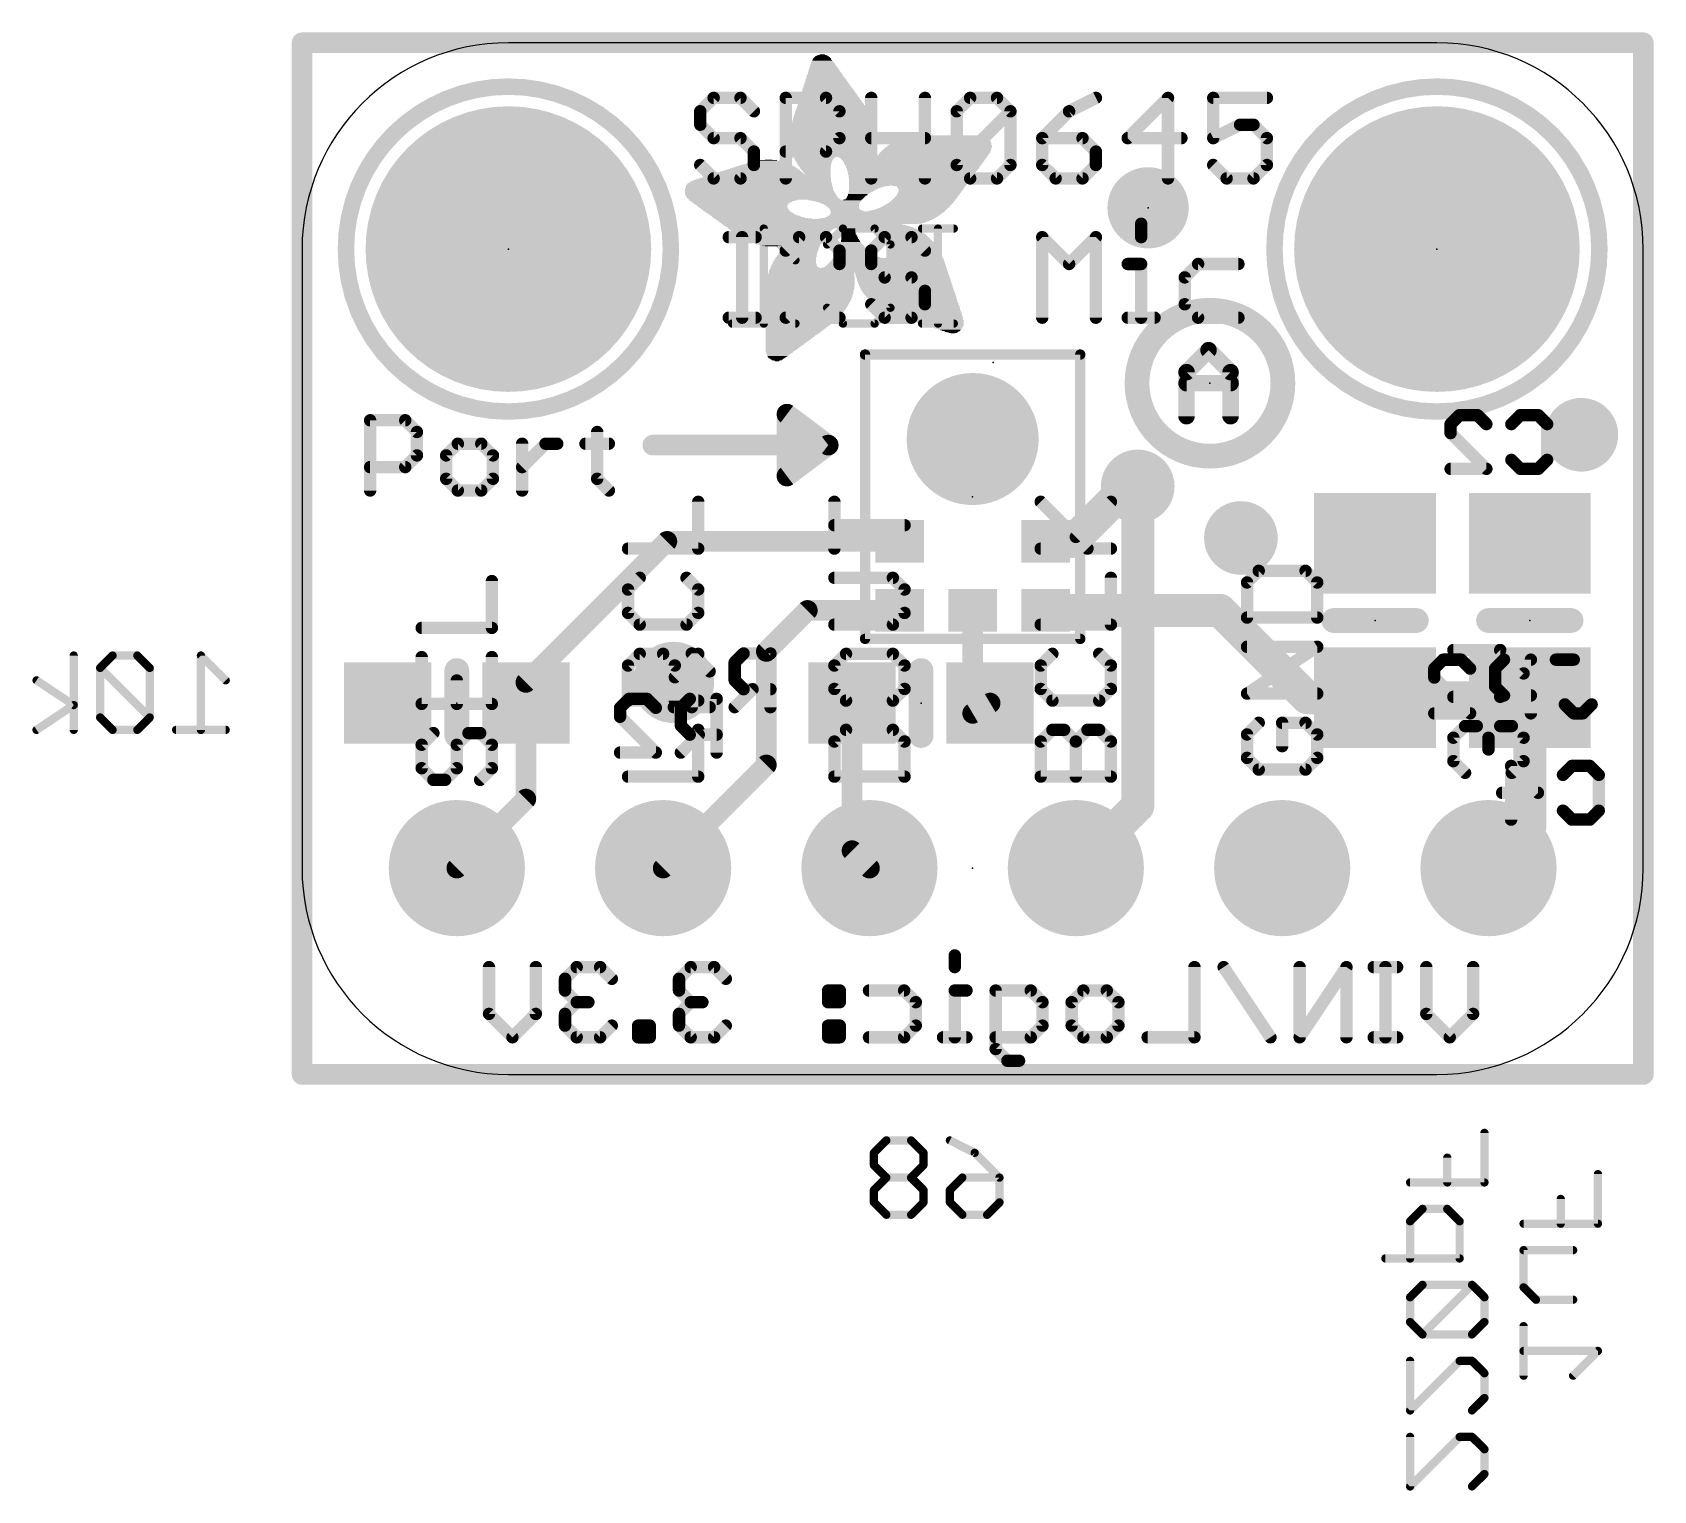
# Model space of a CAD drawing. Extents: x -2.3 to 17.7, y -5.1 to 12.8.
import ezdxf

# ---------------------------------------------------------------- set-up
doc = ezdxf.new("R2010")
doc.units = 0
for name, color, linetype in [('1', 12, 'CONTINUOUS'), ('16', 132, 'CONTINUOUS'), ('17', 110, 'CONTINUOUS'), ('18', 110, 'CONTINUOUS'), ('20', 53, 'CONTINUOUS'), ('21', 40, 'CONTINUOUS'), ('22', 6, 'CONTINUOUS'), ('23', 53, 'CONTINUOUS'), ('24', 53, 'CONTINUOUS'), ('26', 253, 'CONTINUOUS'), ('28', 253, 'CONTINUOUS')]:
    doc.layers.add(name, color=color, linetype=linetype)

# ---------------------------------------------------------------- blocks, each defined once
blk = doc.blocks.new('RECT')
blk.add_solid([(-0.5, -0.5), (0.5, -0.5), (-0.5, 0.5), (0.5, 0.5)])
blk = doc.blocks.new('PIE')
at = {"const_width": 0.5}
blk.add_lwpolyline([(0, -0.25, 1), (0, 0.25, 1), (0, -0.25)], format="xyb", dxfattribs=at)
blk = doc.blocks.new('ROUNDP')
at = {"const_width": 0.5}
blk.add_lwpolyline([(0, -0.25, 1), (0, 0.25, 1), (0, -0.25)], format="xyb", dxfattribs=at)
blk = doc.blocks.new('ROUNDV')
at = {"const_width": 0.5}
blk.add_lwpolyline([(0, -0.25, 1), (0, 0.25, 1), (0, -0.25)], format="xyb", dxfattribs=at)

msp = doc.modelspace()

# ---------------------------------------------------------------- linework, layer by layer
at = {"layer": '1'}
for points, const_width in [([(17.526, 12.7), (1.016, 12.7)], 0.254), ([(1.016, 12.7), (1.016, 0)], 0.254), ([(17.526, 0), (17.526, 12.7)], 0.254), ([(11.303, 7.239), (11.303, 3.302)], 0.4064), ([(11.303, 3.302), (10.541, 2.54)], 0.4064), ([(1.016, 0), (17.526, 0)], 0.254)]:
    msp.add_lwpolyline(points, dxfattribs=dict(at, const_width=const_width))
for points, const_width in [([(1.016, 12.7635, 1), (1.016, 12.6365)], 0.127), ([(1.0795, 12.7, 1), (0.9525, 12.7)], 0.127), ([(17.5895, 12.7, 1), (17.4625, 12.7)], 0.127), ([(17.526, 12.6365, 1), (17.526, 12.7635)], 0.127), ([(11.4046, 7.239, 1), (11.2014, 7.239)], 0.2032), ([(11.2014, 3.302, 1), (11.4046, 3.302)], 0.2032), ([(11.3748, 3.2302, 1), (11.2312, 3.3738)], 0.2032), ([(10.4692, 2.6118, 1), (10.6128, 2.4682)], 0.2032), ([(1.016, 0.0635, 1), (1.016, -0.0635)], 0.127), ([(0.9525, 0, 1), (1.0795, 0)], 0.127), ([(17.4625, 0, 1), (17.5895, 0)], 0.127), ([(17.526, -0.0635, 1), (17.526, 0.0635)], 0.127)]:
    msp.add_lwpolyline(points, format="xyb", dxfattribs=dict(at, const_width=const_width))
at = {"layer": '16'}
for points, const_width in [([(17.526, 12.7), (1.016, 12.7)], 0.254), ([(1.016, 12.7), (1.016, 0)], 0.254), ([(17.526, 0), (17.526, 12.7)], 0.254), ([(10.499, 6.562), (11.176, 7.239)], 0.4064), ([(11.176, 7.239), (11.303, 7.239)], 0.4064), ([(5.507, 6.562), (3.771, 4.826)], 0.254), ([(8.371, 6.562), (5.507, 6.562)], 0.254), ([(10.171, 6.562), (10.499, 6.562)], 0.4064), ([(7.236, 5.712), (6.731, 5.207)], 0.254), ([(8.371, 5.712), (7.236, 5.712)], 0.254), ([(9.271, 5.712), (9.271, 4.445)], 0.254), ([(12.316, 5.712), (10.171, 5.712)], 0.4064), ([(12.316, 5.712), (13.39, 4.638)], 0.4064), ([(6.731, 5.207), (6.731, 3.81)], 0.254), ([(3.771, 4.826), (3.771, 4.572)], 0.254), ([(13.39, 4.638), (14.224, 4.638)], 0.4064), ([(14.224, 4.638), (13.65, 4.638)], 0.4064), ([(16.129, 4.638), (14.224, 4.638)], 0.4064), ([(16.129, 3.048), (16.129, 4.638)], 0.4064), ([(3.771, 3.39), (3.771, 4.572)], 0.254), ([(7.786, 4.572), (7.786, 2.755)], 0.254), ([(9.271, 4.445), (9.486, 4.572)], 0.254), ([(6.731, 3.81), (5.461, 2.54)], 0.254), ([(2.921, 2.54), (3.771, 3.39)], 0.254), ([(15.621, 2.54), (16.129, 3.048)], 0.4064), ([(7.786, 2.755), (8.001, 2.54)], 0.254), ([(1.016, 0), (17.526, 0)], 0.254)]:
    msp.add_lwpolyline(points, dxfattribs=dict(at, const_width=const_width))
for points, const_width in [([(1.016, 12.7635, 1), (1.016, 12.6365)], 0.127), ([(1.0795, 12.7, 1), (0.9525, 12.7)], 0.127), ([(17.5895, 12.7, 1), (17.4625, 12.7)], 0.127), ([(17.526, 12.6365, 1), (17.526, 12.7635)], 0.127), ([(11.176, 7.3406, 1), (11.176, 7.1374)], 0.2032), ([(11.2478, 7.1672, 1), (11.1042, 7.3108)], 0.2032), ([(11.303, 7.1374, 1), (11.303, 7.3406)], 0.2032), ([(5.507, 6.6255, 1), (5.507, 6.4985)], 0.127), ([(5.5519, 6.5171, 1), (5.4621, 6.6069)], 0.127), ([(8.371, 6.4985, 1), (8.371, 6.6255)], 0.127), ([(10.171, 6.6636, 1), (10.171, 6.4604)], 0.2032), ([(10.4272, 6.6338, 1), (10.5708, 6.4902)], 0.2032), ([(10.499, 6.4604, 1), (10.499, 6.6636)], 0.2032), ([(7.236, 5.7755, 1), (7.236, 5.6485)], 0.127), ([(7.2809, 5.6671, 1), (7.1911, 5.7569)], 0.127), ([(8.371, 5.6485, 1), (8.371, 5.7755)], 0.127), ([(9.3345, 5.712, 1), (9.2075, 5.712)], 0.127), ([(10.171, 5.8136, 1), (10.171, 5.6104)], 0.2032), ([(12.3878, 5.7838, 1), (12.2442, 5.6402)], 0.2032), ([(12.316, 5.6104, 1), (12.316, 5.8136)], 0.2032), ([(6.7945, 5.207, 1), (6.6675, 5.207)], 0.127), ([(6.6861, 5.2519, 1), (6.7759, 5.1621)], 0.127), ([(3.8345, 4.826, 1), (3.7075, 4.826)], 0.127), ([(3.7261, 4.8709, 1), (3.8159, 4.7811)], 0.127), ([(13.39, 4.7396, 1), (13.39, 4.5364)], 0.2032), ([(13.3182, 4.5662, 1), (13.4618, 4.7098)], 0.2032), ([(13.65, 4.7396, 1), (13.65, 4.5364)], 0.2032), ([(14.224, 4.7396, 1), (14.224, 4.5364)], 0.2032), ([(14.224, 4.5364, 1), (14.224, 4.7396)], 0.2032), ([(14.224, 4.5364, 1), (14.224, 4.7396)], 0.2032), ([(16.2306, 4.638, 1), (16.0274, 4.638)], 0.2032), ([(16.129, 4.5364, 1), (16.129, 4.7396)], 0.2032), ([(3.8345, 4.572, 1), (3.7075, 4.572)], 0.127), ([(3.7075, 4.572, 1), (3.8345, 4.572)], 0.127), ([(7.8495, 4.572, 1), (7.7225, 4.572)], 0.127), ([(9.5183, 4.5173, 1), (9.4537, 4.6267)], 0.127), ([(9.2387, 4.4997, 1), (9.3033, 4.3903)], 0.127), ([(9.2075, 4.445, 1), (9.3345, 4.445)], 0.127), ([(6.6675, 3.81, 1), (6.7945, 3.81)], 0.127), ([(6.7759, 3.7651, 1), (6.6861, 3.8549)], 0.127), ([(3.7075, 3.39, 1), (3.8345, 3.39)], 0.127), ([(3.8159, 3.3451, 1), (3.7261, 3.4349)], 0.127), ([(16.2008, 2.9762, 1), (16.0572, 3.1198)], 0.2032), ([(16.0274, 3.048, 1), (16.2306, 3.048)], 0.2032), ([(7.8309, 2.7999, 1), (7.7411, 2.7101)], 0.127), ([(7.7225, 2.755, 1), (7.8495, 2.755)], 0.127), ([(2.8761, 2.5849, 1), (2.9659, 2.4951)], 0.127), ([(5.4161, 2.5849, 1), (5.5059, 2.4951)], 0.127), ([(7.9561, 2.4951, 1), (8.0459, 2.5849)], 0.127), ([(15.5492, 2.6118, 1), (15.6928, 2.4682)], 0.2032), ([(1.016, 0.0635, 1), (1.016, -0.0635)], 0.127), ([(0.9525, 0, 1), (1.0795, 0)], 0.127), ([(17.4625, 0, 1), (17.5895, 0)], 0.127), ([(17.526, -0.0635, 1), (17.526, 0.0635)], 0.127)]:
    msp.add_lwpolyline(points, format="xyb", dxfattribs=dict(at, const_width=const_width))
at = {"layer": '20'}
for p, q in [((14.986, 12.7), (3.556, 12.7)), ((1.016, 10.16), (1.016, 2.54)), ((17.526, 2.54), (17.526, 10.16)), ((3.556, 0), (14.986, 0))]:
    msp.add_line(p, q, dxfattribs=at)
for centre, start, end in [((3.556, 10.16), 90, 180), ((14.986, 10.16), 0, 90), ((3.556, 2.54), 180, 270), ((14.986, 2.54), 270, 0)]:
    msp.add_arc(centre, 2.54, start, end, dxfattribs=at)
at = {"layer": '21'}
for points, const_width in [([(3.556, 8.16, 1), (3.556, 12.16, 1), (3.556, 8.16)], 0.2032), ([(14.986, 8.16, 1), (14.986, 12.16, 1), (14.986, 8.16)], 0.2032), ([(6.0828, 12.0595, 1), (6.0828, 11.9833)], 0.0762), ([(6.1098, 11.9945, 1), (6.0559, 12.0483)], 0.0762), ([(6.4403, 12.0483, 1), (6.3864, 11.9945)], 0.0762), ([(6.4133, 11.9833, 1), (6.4133, 12.0595)], 0.0762), ([(7.0082, 12.0214, 1), (6.932, 12.0214)], 0.0762), ([(6.9701, 12.0595, 1), (6.9701, 11.9833)], 0.0762), ([(7.4927, 12.0483, 1), (7.4388, 11.9945)], 0.0762), ([(7.4658, 11.9833, 1), (7.4658, 12.0595)], 0.0762), ([(8.0606, 12.0214, 1), (7.9844, 12.0214)], 0.0762), ([(8.7216, 12.0214, 1), (8.6454, 12.0214)], 0.0762), ([(9.2402, 12.0595, 1), (9.2402, 11.9833)], 0.0762), ([(9.2672, 11.9945, 1), (9.2133, 12.0483)], 0.0762), ([(9.5976, 12.0483, 1), (9.5438, 11.9945)], 0.0762), ([(9.5707, 11.9833, 1), (9.5707, 12.0595)], 0.0762), ([(10.8054, 11.9873, 1), (10.7714, 12.0555)], 0.0762), ([(11.7137, 12.0214, 1), (11.6375, 12.0214)], 0.0762), ([(11.7026, 11.9945, 1), (11.6487, 12.0483)], 0.0762), ([(12.2324, 12.0595, 1), (12.2324, 11.9833)], 0.0762), ([(12.2705, 12.0214, 1), (12.1943, 12.0214)], 0.0762), ([(12.8933, 11.9833, 1), (12.8933, 12.0595)], 0.0762), ([(5.9557, 11.8562, 1), (5.8795, 11.8562)], 0.0762), ([(5.8907, 11.8831, 1), (5.9445, 11.8292)], 0.0762), ([(6.5516, 11.8292, 1), (6.6055, 11.8831)], 0.0762), ([(7.6691, 11.8562, 1), (7.5929, 11.8562)], 0.0762), ([(7.6041, 11.8292, 1), (7.658, 11.8831)], 0.0762), ([(9.048, 11.8831, 1), (9.1019, 11.8292)], 0.0762), ([(9.1131, 11.8562, 1), (9.0369, 11.8562)], 0.0762), ([(9.774, 11.8562, 1), (9.6978, 11.8562)], 0.0762), ([(9.7629, 11.8292, 1), (9.709, 11.8831)], 0.0762), ([(9.709, 11.8292, 1), (9.7629, 11.8831)], 0.0762), ([(10.4409, 11.8902, 1), (10.475, 11.8221)], 0.0762), ([(10.4849, 11.8292, 1), (10.431, 11.8831)], 0.0762), ([(5.9445, 11.7179, 1), (5.8907, 11.664)], 0.0762), ([(5.8795, 11.6909, 1), (5.9557, 11.6909)], 0.0762), ([(6.0828, 11.5638, 1), (6.0828, 11.4876)], 0.0762), ([(6.0559, 11.4987, 1), (6.1098, 11.5526)], 0.0762), ([(6.4403, 11.5526, 1), (6.3864, 11.4987)], 0.0762), ([(6.4133, 11.4876, 1), (6.4133, 11.5638)], 0.0762), ([(7.658, 11.4987, 1), (7.6041, 11.5526)], 0.0762), ([(8.0225, 11.5638, 1), (8.0225, 11.4876)], 0.0762), ([(8.6835, 11.4876, 1), (8.6835, 11.5638)], 0.0762), ([(10.1655, 11.5257, 1), (10.0893, 11.5257)], 0.0762), ([(10.1274, 11.5638, 1), (10.1274, 11.4876)], 0.0762), ([(10.1005, 11.5526, 1), (10.1544, 11.4987)], 0.0762), ([(10.6501, 11.5526, 1), (10.5962, 11.4987)], 0.0762), ([(10.6232, 11.4876, 1), (10.6232, 11.5638)], 0.0762), ([(11.1529, 11.5526, 1), (11.2068, 11.4987)], 0.0762), ([(11.1799, 11.5638, 1), (11.1799, 11.4876)], 0.0762), ([(11.8409, 11.4876, 1), (11.8409, 11.5638)], 0.0762), ([(12.2153, 11.5597, 1), (12.2494, 11.4916)], 0.0762), ([(12.5628, 11.729, 1), (12.5628, 11.6528)], 0.0762), ([(12.5799, 11.6568, 1), (12.5458, 11.725)], 0.0762), ([(12.755, 11.7179, 1), (12.7011, 11.664)], 0.0762), ([(12.7281, 11.6528, 1), (12.7281, 11.729)], 0.0762), ([(12.9314, 11.5257, 1), (12.8552, 11.5257)], 0.0762), ([(12.8664, 11.4987, 1), (12.9203, 11.5526)], 0.0762), ([(6.6167, 11.3604, 1), (6.5405, 11.3604)], 0.0762), ([(6.5516, 11.3335, 1), (6.6055, 11.3874)], 0.0762), ([(6.9701, 11.3985, 1), (6.9701, 11.3223)], 0.0762), ([(7.4388, 11.3874, 1), (7.4927, 11.3335)], 0.0762), ([(7.4658, 11.3223, 1), (7.4658, 11.3985)], 0.0762), ([(7.5929, 11.5257, 1), (7.6691, 11.5257)], 0.0762), ([(10.8265, 11.3604, 1), (10.7503, 11.3604)], 0.0762), ([(10.7615, 11.3335, 1), (10.8153, 11.3874)], 0.0762), ([(12.1943, 11.5257, 1), (12.2705, 11.5257)], 0.0762), ([(5.9445, 11.2221, 1), (5.8907, 11.1682)], 0.0762), ([(6.5405, 11.1952, 1), (6.6167, 11.1952)], 0.0762), ([(6.6055, 11.1682, 1), (6.5516, 11.2221)], 0.0762), ([(9.1019, 11.2221, 1), (9.048, 11.1682)], 0.0762), ([(9.048, 11.2221, 1), (9.1019, 11.1682)], 0.0762), ([(9.0369, 11.1952, 1), (9.1131, 11.1952)], 0.0762), ([(9.6978, 11.1952, 1), (9.774, 11.1952)], 0.0762), ([(9.7629, 11.1682, 1), (9.709, 11.2221)], 0.0762), ([(10.1544, 11.2221, 1), (10.1005, 11.1682)], 0.0762), ([(10.0893, 11.1952, 1), (10.1655, 11.1952)], 0.0762), ([(10.7503, 11.1952, 1), (10.8265, 11.1952)], 0.0762), ([(10.8153, 11.1682, 1), (10.7615, 11.2221)], 0.0762), ([(12.2593, 11.2221, 1), (12.2054, 11.1682)], 0.0762), ([(12.8552, 11.1952, 1), (12.9314, 11.1952)], 0.0762), ([(12.9203, 11.1682, 1), (12.8664, 11.2221)], 0.0762), ([(6.0828, 11.0681, 1), (6.0828, 10.9919)], 0.0762), ([(6.0559, 11.003, 1), (6.1098, 11.0569)], 0.0762), ([(6.3864, 11.0569, 1), (6.4403, 11.003)], 0.0762), ([(6.4133, 10.9919, 1), (6.4133, 11.0681)], 0.0762), ([(6.932, 11.03, 1), (7.0082, 11.03)], 0.0762), ([(7.9844, 11.03, 1), (8.0606, 11.03)], 0.0762), ([(8.6454, 11.03, 1), (8.7216, 11.03)], 0.0762), ([(9.2402, 11.0681, 1), (9.2402, 10.9919)], 0.0762), ([(9.2133, 11.003, 1), (9.2672, 11.0569)], 0.0762), ([(9.5438, 11.0569, 1), (9.5976, 11.003)], 0.0762), ([(9.5707, 10.9919, 1), (9.5707, 11.0681)], 0.0762), ([(10.2927, 11.0681, 1), (10.2927, 10.9919)], 0.0762), ([(10.2657, 11.003, 1), (10.3196, 11.0569)], 0.0762), ([(10.5962, 11.0569, 1), (10.6501, 11.003)], 0.0762), ([(10.6232, 10.9919, 1), (10.6232, 11.0681)], 0.0762), ([(11.6375, 11.03, 1), (11.7137, 11.03)], 0.0762), ([(12.3976, 11.0681, 1), (12.3976, 10.9919)], 0.0762), ([(12.3706, 11.003, 1), (12.4245, 11.0569)], 0.0762), ([(12.7011, 11.0569, 1), (12.755, 11.003)], 0.0762), ([(12.7281, 10.9919, 1), (12.7281, 11.0681)], 0.0762), ([(6.2684, 10.345, 1), (6.2684, 10.2688)], 0.0762), ([(6.4718, 10.3069, 1), (6.3956, 10.3069)], 0.0762), ([(6.5989, 10.2688, 1), (6.5989, 10.345)], 0.0762), ([(7.1353, 10.345, 1), (7.1353, 10.2688)], 0.0762), ([(7.1622, 10.28, 1), (7.1083, 10.3338)], 0.0762), ([(7.4927, 10.3338, 1), (7.4388, 10.28)], 0.0762), ([(7.4658, 10.2688, 1), (7.4658, 10.345)], 0.0762), ([(8.1878, 10.345, 1), (8.1878, 10.2688)], 0.0762), ([(8.2147, 10.28, 1), (8.1608, 10.3338)], 0.0762), ([(8.5452, 10.3338, 1), (8.4913, 10.28)], 0.0762), ([(8.5182, 10.2688, 1), (8.5182, 10.345)], 0.0762), ([(10.1655, 10.3069, 1), (10.0893, 10.3069)], 0.0762), ([(10.1544, 10.3338, 1), (10.1005, 10.28)], 0.0762), ([(10.8265, 10.3069, 1), (10.7503, 10.3069)], 0.0762), ([(10.8153, 10.28, 1), (10.7614, 10.3338)], 0.0762), ([(11.3832, 10.4721, 1), (11.307, 10.4721)], 0.0762), ([(6.9431, 10.1686, 1), (6.997, 10.1147)], 0.0762), ([(7.6691, 10.1417, 1), (7.5929, 10.1417)], 0.0762), ([(7.6041, 10.1147, 1), (7.658, 10.1686)], 0.0762), ([(8.0606, 10.1417, 1), (7.9844, 10.1417)], 0.0762), ([(7.9956, 10.1686, 1), (8.0495, 10.1147)], 0.0762), ([(8.6565, 10.1147, 1), (8.7104, 10.1686)], 0.0762), ([(11.307, 10.3069, 1), (11.3832, 10.3069)], 0.0762), ([(7.5929, 9.9764, 1), (7.6691, 9.9764)], 0.0762), ([(7.658, 9.9495, 1), (7.6041, 10.0034)], 0.0762), ([(8.0495, 10.0034, 1), (7.9956, 9.9495)], 0.0762), ([(7.9844, 9.9764, 1), (8.0606, 9.9764)], 0.0762), ([(10.431, 10.0034, 1), (10.4849, 9.9495)], 0.0762), ([(10.431, 9.9495, 1), (10.4849, 10.0034)], 0.0762), ([(11.1799, 10.0145, 1), (11.1799, 9.9383)], 0.0762), ([(11.3832, 9.9764, 1), (11.307, 9.9764)], 0.0762), ([(11.3451, 9.9383, 1), (11.3451, 10.0145)], 0.0762), ([(12.0468, 10.0145, 1), (12.0468, 9.9383)], 0.0762), ([(12.0737, 9.9495, 1), (12.0198, 10.0034)], 0.0762), ([(12.5425, 9.9383, 1), (12.5425, 10.0145)], 0.0762), ([(8.1878, 9.8493, 1), (8.1878, 9.7731)], 0.0762), ([(8.1608, 9.7842, 1), (8.2147, 9.8381)], 0.0762), ([(8.5452, 9.8381, 1), (8.4913, 9.7842)], 0.0762), ([(8.5182, 9.7731, 1), (8.5182, 9.8493)], 0.0762), ([(11.9196, 9.8112, 1), (11.8434, 9.8112)], 0.0762), ([(11.8546, 9.8381, 1), (11.9085, 9.7842)], 0.0762), ([(8.7216, 9.6459, 1), (8.6454, 9.6459)], 0.0762), ([(8.6565, 9.619, 1), (8.7104, 9.6729)], 0.0762), ([(6.2684, 9.3536, 1), (6.2684, 9.2774)], 0.0762), ([(6.5989, 9.2774, 1), (6.5989, 9.3536)], 0.0762), ([(6.9431, 9.3424, 1), (6.997, 9.2885)], 0.0762), ([(6.9701, 9.3536, 1), (6.9701, 9.2774)], 0.0762), ([(7.631, 9.2774, 1), (7.631, 9.3536)], 0.0762), ([(8.0495, 9.5076, 1), (7.9956, 9.4537)], 0.0762), ([(8.1878, 9.3536, 1), (8.1878, 9.2774)], 0.0762), ([(8.1608, 9.2885, 1), (8.2147, 9.3424)], 0.0762), ([(8.4913, 9.3424, 1), (8.5452, 9.2885)], 0.0762), ([(8.5182, 9.2774, 1), (8.5182, 9.3536)], 0.0762), ([(8.6454, 9.4807, 1), (8.7216, 9.4807)], 0.0762), ([(8.7104, 9.4537, 1), (8.6565, 9.5076)], 0.0762), ([(11.1799, 9.3536, 1), (11.1799, 9.2774)], 0.0762), ([(11.5104, 9.2774, 1), (11.5104, 9.3536)], 0.0762), ([(11.9085, 9.5076, 1), (11.8546, 9.4537)], 0.0762), ([(11.8434, 9.4807, 1), (11.9196, 9.4807)], 0.0762), ([(12.0468, 9.3536, 1), (12.0468, 9.2774)], 0.0762), ([(12.0198, 9.2885, 1), (12.0737, 9.3424)], 0.0762), ([(12.5425, 9.2774, 1), (12.5425, 9.3536)], 0.0762), ([(6.3956, 9.3155, 1), (6.4718, 9.3155)], 0.0762), ([(10.0893, 9.3155, 1), (10.1655, 9.3155)], 0.0762), ([(10.7503, 9.3155, 1), (10.8265, 9.3155)], 0.0762), ([(11.307, 9.3155, 1), (11.3832, 9.3155)], 0.0762), ([(7.0231, 8.1788, 1), (6.9469, 8.0772)], 0.127), ([(7.0485, 8.128, 1), (6.9215, 8.128)], 0.127), ([(1.8923, 8.0525, 1), (1.8161, 8.0525)], 0.0762), ([(1.8542, 8.0906, 1), (1.8542, 8.0144)], 0.0762), ([(2.3133, 8.0795, 1), (2.2594, 8.0256)], 0.0762), ([(2.2864, 8.0144, 1), (2.2864, 8.0906)], 0.0762), ([(2.4685, 7.9085, 1), (2.3923, 7.9085)], 0.0762), ([(4.687, 7.9085, 1), (4.6108, 7.9085)], 0.0762), ([(2.4035, 7.8815, 1), (2.4574, 7.9354)], 0.0762), ([(2.9338, 7.8025, 1), (2.9338, 7.7263)], 0.0762), ([(2.9607, 7.7375, 1), (2.9068, 7.7914)], 0.0762), ([(3.2488, 7.7914, 1), (3.1949, 7.7375)], 0.0762), ([(3.2219, 7.7263, 1), (3.2219, 7.8025)], 0.0762), ([(3.7633, 7.7644, 1), (3.6871, 7.7644)], 0.0762), ([(4.0133, 7.8025, 1), (4.0133, 7.7263)], 0.0762), ([(4.0403, 7.7375, 1), (3.9864, 7.7914)], 0.0762), ([(4.1574, 7.7263, 1), (4.1574, 7.8025)], 0.0762), ([(4.5048, 7.8025, 1), (4.5048, 7.7263)], 0.0762), ([(4.7929, 7.7263, 1), (4.7929, 7.8025)], 0.0762), ([(5.334, 7.8105, 1), (5.334, 7.6835)], 0.127), ([(7.5311, 7.6962, 1), (7.4549, 7.7978)], 0.127), ([(7.4549, 7.6962, 1), (7.5311, 7.7978)], 0.127), ([(7.493, 7.6835, 1), (7.493, 7.8105)], 0.127), ([(2.3923, 7.6204, 1), (2.4685, 7.6204)], 0.0762), ([(2.4574, 7.5934, 1), (2.4035, 7.6473)], 0.0762), ([(2.8278, 7.6204, 1), (2.7516, 7.6204)], 0.0762), ([(2.7628, 7.6473, 1), (2.8167, 7.5934)], 0.0762), ([(3.404, 7.6204, 1), (3.3278, 7.6204)], 0.0762), ([(3.339, 7.5934, 1), (3.3929, 7.6473)], 0.0762), ([(1.8542, 7.5144, 1), (1.8542, 7.4382)], 0.0762), ([(2.2594, 7.5033, 1), (2.3133, 7.4494)], 0.0762), ([(2.2864, 7.4382, 1), (2.2864, 7.5144)], 0.0762), ([(2.8167, 7.3592, 1), (2.7628, 7.3053)], 0.0762), ([(3.3929, 7.3053, 1), (3.339, 7.3592)], 0.0762), ([(3.6983, 7.5033, 1), (3.7522, 7.4494)], 0.0762), ([(4.6758, 7.3592, 1), (4.6219, 7.3053)], 0.0762), ([(6.9469, 7.4168, 1), (7.0231, 7.3152)], 0.127), ([(6.9215, 7.366, 1), (7.0485, 7.366)], 0.127), ([(1.8161, 7.1882, 1), (1.8923, 7.1882)], 0.0762), ([(2.7516, 7.3323, 1), (2.8278, 7.3323)], 0.0762), ([(2.9338, 7.2263, 1), (2.9338, 7.1501)], 0.0762), ([(2.9068, 7.1613, 1), (2.9607, 7.2151)], 0.0762), ([(3.1949, 7.2151, 1), (3.2488, 7.1613)], 0.0762), ([(3.2219, 7.1501, 1), (3.2219, 7.2263)], 0.0762), ([(3.3278, 7.3323, 1), (3.404, 7.3323)], 0.0762), ([(3.6871, 7.1882, 1), (3.7633, 7.1882)], 0.0762), ([(4.6108, 7.3323, 1), (4.687, 7.3323)], 0.0762), ([(4.766, 7.1613, 1), (4.8199, 7.2151)], 0.0762), ([(5.9309, 7.0489, 1), (5.8547, 7.0489)], 0.0762), ([(7.6066, 7.0489, 1), (7.5304, 7.0489)], 0.0762), ([(10.1354, 7.0759, 1), (10.0815, 7.022)], 0.0762), ([(10.9997, 7.022, 1), (10.9459, 7.0759)], 0.0762), ([(7.5685, 6.7989, 1), (7.5685, 6.7227)], 0.0762), ([(8.4328, 6.7227, 1), (8.4328, 6.7989)], 0.0762), ([(10.5137, 6.6437, 1), (10.5676, 6.5898)], 0.0762), ([(5.0285, 6.5108, 1), (5.0285, 6.4346)], 0.0762), ([(5.8547, 6.4727, 1), (5.9309, 6.4727)], 0.0762), ([(5.8928, 6.4346, 1), (5.8928, 6.5108)], 0.0762), ([(7.5304, 6.4727, 1), (7.6066, 6.4727)], 0.0762), ([(10.1085, 6.5108, 1), (10.1085, 6.4346)], 0.0762), ([(10.6577, 6.4458, 1), (10.7116, 6.4997)], 0.0762), ([(10.9728, 6.4346, 1), (10.9728, 6.5108)], 0.0762), ([(5.1995, 6.0865, 1), (5.1456, 6.1404)], 0.0762), ([(5.7757, 6.1404, 1), (5.7218, 6.0865)], 0.0762), ([(7.5685, 6.1515, 1), (7.5685, 6.0753)], 0.0762), ([(8.3157, 6.1404, 1), (8.2618, 6.0865)], 0.0762), ([(8.2887, 6.0753, 1), (8.2887, 6.1515)], 0.0762), ([(11.0109, 6.1134, 1), (10.9347, 6.1134)], 0.0762), ([(12.7925, 6.2383, 1), (12.7925, 6.1621)], 0.0762), ([(12.8195, 6.1732, 1), (12.7656, 6.2271)], 0.0762), ([(13.3957, 6.2271, 1), (13.3418, 6.1732)], 0.0762), ([(13.3687, 6.1621, 1), (13.3687, 6.2383)], 0.0762), ([(3.3909, 6.0732, 1), (3.3147, 6.0732)], 0.0762), ([(5.0015, 5.9963, 1), (5.0554, 5.9424)], 0.0762), ([(5.0666, 5.9694, 1), (4.9904, 5.9694)], 0.0762), ([(5.9309, 5.9694, 1), (5.8547, 5.9694)], 0.0762), ([(5.8659, 5.9424, 1), (5.9197, 5.9963)], 0.0762), ([(8.4709, 5.9694, 1), (8.3947, 5.9694)], 0.0762), ([(8.4059, 5.9424, 1), (8.4597, 5.9963)], 0.0762), ([(12.6215, 6.0831, 1), (12.6754, 6.0292)], 0.0762), ([(12.6866, 6.0561, 1), (12.6104, 6.0561)], 0.0762), ([(13.5509, 6.0561, 1), (13.4747, 6.0561)], 0.0762), ([(13.4859, 6.0292, 1), (13.5397, 6.0831)], 0.0762), ([(5.0554, 5.7082, 1), (5.0015, 5.6543)], 0.0762), ([(4.9904, 5.6813, 1), (5.0666, 5.6813)], 0.0762), ([(5.1725, 5.5753, 1), (5.1725, 5.4991)], 0.0762), ([(5.1456, 5.5103, 1), (5.1995, 5.5641)], 0.0762), ([(5.7218, 5.5641, 1), (5.7757, 5.5103)], 0.0762), ([(5.7487, 5.4991, 1), (5.7487, 5.5753)], 0.0762), ([(5.8547, 5.6813, 1), (5.9309, 5.6813)], 0.0762), ([(5.9197, 5.6543, 1), (5.8659, 5.7082)], 0.0762), ([(7.5685, 5.5753, 1), (7.5685, 5.4991)], 0.0762), ([(8.2618, 5.5641, 1), (8.3157, 5.5103)], 0.0762), ([(8.2887, 5.4991, 1), (8.2887, 5.5753)], 0.0762), ([(8.3947, 5.6813, 1), (8.4709, 5.6813)], 0.0762), ([(8.4597, 5.6543, 1), (8.4059, 5.7082)], 0.0762), ([(10.1085, 5.5753, 1), (10.1085, 5.4991)], 0.0762), ([(10.9728, 5.4991, 1), (10.9728, 5.5753)], 0.0762), ([(12.6485, 5.6621, 1), (12.6485, 5.5859)], 0.0762), ([(12.6104, 5.624, 1), (12.6866, 5.624)], 0.0762), ([(13.4747, 5.624, 1), (13.5509, 5.624)], 0.0762), ([(13.5128, 5.5859, 1), (13.5128, 5.6621)], 0.0762), ([(2.4885, 5.5351, 1), (2.4885, 5.4589)], 0.0762), ([(3.3147, 5.497, 1), (3.3909, 5.497)], 0.0762), ([(3.3528, 5.4589, 1), (3.3528, 5.5351)], 0.0762), ([(10.9347, 5.5372, 1), (11.0109, 5.5372)], 0.0762), ([(2.5266, 5.1377, 1), (2.4504, 5.1377)], 0.0762), ([(3.3909, 5.1377, 1), (3.3147, 5.1377)], 0.0762), ([(5.1725, 5.216, 1), (5.1725, 5.1398)], 0.0762), ([(5.1995, 5.151, 1), (5.1456, 5.2048)], 0.0762), ([(5.4876, 5.2048, 1), (5.4337, 5.151)], 0.0762), ([(5.4606, 5.1398, 1), (5.4606, 5.216)], 0.0762), ([(5.9197, 5.151, 1), (5.8659, 5.2048)], 0.0762), ([(7.7125, 5.216, 1), (7.7125, 5.1398)], 0.0762), ([(7.7395, 5.151, 1), (7.6856, 5.2048)], 0.0762), ([(8.3157, 5.2048, 1), (8.2618, 5.151)], 0.0762), ([(8.2887, 5.1398, 1), (8.2887, 5.216)], 0.0762), ([(10.2795, 5.151, 1), (10.2256, 5.2048)], 0.0762), ([(10.8557, 5.2048, 1), (10.8018, 5.151)], 0.0762), ([(12.6485, 5.3028, 1), (12.6485, 5.2266)], 0.0762), ([(13.5339, 5.233, 1), (13.4917, 5.2964)], 0.0762), ([(13.5128, 5.2266, 1), (13.5128, 5.3028)], 0.0762), ([(15.1885, 5.2625, 1), (15.1885, 5.1863)], 0.0762), ([(15.7916, 5.2514, 1), (15.7377, 5.1975)], 0.0762), ([(15.7647, 5.1863, 1), (15.7647, 5.2625)], 0.0762), ([(5.0015, 5.0608, 1), (5.0554, 5.0069)], 0.0762), ([(5.0666, 5.0338, 1), (4.9904, 5.0338)], 0.0762), ([(5.6428, 5.0338, 1), (5.5666, 5.0338)], 0.0762), ([(5.5777, 5.0069, 1), (5.6316, 5.0608)], 0.0762), ([(7.5415, 5.0608, 1), (7.5954, 5.0069)], 0.0762), ([(7.6066, 5.0338, 1), (7.5304, 5.0338)], 0.0762), ([(8.4709, 5.0338, 1), (8.3947, 5.0338)], 0.0762), ([(8.4059, 5.0069, 1), (8.4597, 5.0608)], 0.0762), ([(10.0815, 5.0608, 1), (10.1354, 5.0069)], 0.0762), ([(10.1466, 5.0338, 1), (10.0704, 5.0338)], 0.0762), ([(11.0109, 5.0338, 1), (10.9347, 5.0338)], 0.0762), ([(10.9459, 5.0069, 1), (10.9997, 5.0608)], 0.0762), ([(16.0797, 4.9094, 1), (16.0259, 4.9633)], 0.0762), ([(16.0259, 4.9094, 1), (16.0797, 4.9633)], 0.0762), ([(2.9587, 4.8496, 1), (2.8825, 4.8496)], 0.0762), ([(5.5777, 4.9167, 1), (5.6316, 4.8628)], 0.0762), ([(7.5954, 4.7727, 1), (7.5415, 4.7188)], 0.0762), ([(8.4597, 4.7188, 1), (8.4059, 4.7727)], 0.0762), ([(10.1354, 4.7727, 1), (10.0815, 4.7188)], 0.0762), ([(10.9997, 4.7188, 1), (10.9459, 4.7727)], 0.0762), ([(2.4885, 4.5995, 1), (2.4885, 4.5233)], 0.0762), ([(2.4504, 4.5614, 1), (2.5266, 4.5614)], 0.0762), ([(2.8825, 4.5614, 1), (2.9587, 4.5614)], 0.0762), ([(3.3147, 4.5614, 1), (3.3909, 4.5614)], 0.0762), ([(3.3528, 4.5233, 1), (3.3528, 4.5995)], 0.0762), ([(5.0285, 4.6398, 1), (5.0285, 4.5636)], 0.0762), ([(4.9904, 4.6017, 1), (5.0666, 4.6017)], 0.0762), ([(5.5666, 4.6017, 1), (5.6428, 4.6017)], 0.0762), ([(5.8928, 4.5636, 1), (5.8928, 4.6398)], 0.0762), ([(7.5304, 4.7457, 1), (7.6066, 4.7457)], 0.0762), ([(7.7125, 4.6398, 1), (7.7125, 4.5636)], 0.0762), ([(7.6856, 4.5747, 1), (7.7395, 4.6286)], 0.0762), ([(8.2618, 4.6286, 1), (8.3157, 4.5747)], 0.0762), ([(8.2887, 4.5636, 1), (8.2887, 4.6398)], 0.0762), ([(8.3947, 4.7457, 1), (8.4709, 4.7457)], 0.0762), ([(10.0704, 4.7457, 1), (10.1466, 4.7457)], 0.0762), ([(10.2525, 4.6398, 1), (10.2525, 4.5636)], 0.0762), ([(10.2256, 4.5747, 1), (10.2795, 4.6286)], 0.0762), ([(10.8018, 4.6286, 1), (10.8557, 4.5747)], 0.0762), ([(10.8287, 4.5636, 1), (10.8287, 4.6398)], 0.0762), ([(10.9347, 4.7457, 1), (11.0109, 4.7457)], 0.0762), ([(12.6273, 4.7201, 1), (12.6696, 4.6567)], 0.0762), ([(12.6485, 4.7265, 1), (12.6485, 4.6503)], 0.0762), ([(13.5128, 4.6503, 1), (13.5128, 4.7265)], 0.0762), ([(15.1885, 4.6863, 1), (15.1885, 4.6101)], 0.0762), ([(15.7377, 4.6751, 1), (15.7916, 4.6213)], 0.0762), ([(15.7647, 4.6101, 1), (15.7647, 4.6863)], 0.0762), ([(12.8195, 4.3022, 1), (12.7656, 4.3561)], 0.0762), ([(13.0806, 4.3672, 1), (13.0806, 4.291)], 0.0762), ([(13.1187, 4.3291, 1), (13.0425, 4.3291)], 0.0762), ([(13.3957, 4.3561, 1), (13.3418, 4.3022)], 0.0762), ([(13.3687, 4.291, 1), (13.3687, 4.3672)], 0.0762), ([(2.6595, 4.1752, 1), (2.6056, 4.2291)], 0.0762), ([(3.0647, 4.2402, 1), (3.0647, 4.164)], 0.0762), ([(3.0916, 4.1752, 1), (3.0377, 4.2291)], 0.0762), ([(3.2357, 4.2291, 1), (3.1818, 4.1752)], 0.0762), ([(3.2087, 4.164, 1), (3.2087, 4.2402)], 0.0762), ([(5.9309, 4.2424, 1), (5.8547, 4.2424)], 0.0762), ([(7.7125, 4.2805, 1), (7.7125, 4.2043)], 0.0762), ([(7.7395, 4.2154, 1), (7.6856, 4.2693)], 0.0762), ([(8.3157, 4.2693, 1), (8.2618, 4.2154)], 0.0762), ([(8.2887, 4.2043, 1), (8.2887, 4.2805)], 0.0762), ([(10.2525, 4.2805, 1), (10.2525, 4.2043)], 0.0762), ([(10.2795, 4.2154, 1), (10.2256, 4.2693)], 0.0762), ([(10.4235, 4.2693, 1), (10.3696, 4.2154)], 0.0762), ([(10.3966, 4.2043, 1), (10.3966, 4.2805)], 0.0762), ([(10.6847, 4.2805, 1), (10.6847, 4.2043)], 0.0762), ([(10.7116, 4.2154, 1), (10.6577, 4.2693)], 0.0762), ([(10.8557, 4.2693, 1), (10.8018, 4.2154)], 0.0762), ([(10.8287, 4.2043, 1), (10.8287, 4.2805)], 0.0762), ([(12.6215, 4.212, 1), (12.6754, 4.1581)], 0.0762), ([(12.6866, 4.1851, 1), (12.6104, 4.1851)], 0.0762), ([(13.5509, 4.1851, 1), (13.4747, 4.1851)], 0.0762), ([(13.4859, 4.1581, 1), (13.5397, 4.212)], 0.0762), ([(15.1615, 4.1718, 1), (15.2154, 4.1179)], 0.0762), ([(15.2266, 4.1448, 1), (15.1504, 4.1448)], 0.0762), ([(15.3325, 4.327, 1), (15.3325, 4.2508)], 0.0762), ([(15.3595, 4.262, 1), (15.3056, 4.3158)], 0.0762), ([(15.5035, 4.3158, 1), (15.4496, 4.262)], 0.0762), ([(15.4766, 4.2508, 1), (15.4766, 4.327)], 0.0762), ([(15.6587, 4.1448, 1), (15.5825, 4.1448)], 0.0762), ([(15.5937, 4.1718, 1), (15.6476, 4.1179)], 0.0762), ([(15.5937, 4.1179, 1), (15.6476, 4.1718)], 0.0762), ([(15.7647, 4.327, 1), (15.7647, 4.2508)], 0.0762), ([(15.7916, 4.262, 1), (15.7377, 4.3158)], 0.0762), ([(15.9357, 4.3158, 1), (15.8818, 4.262)], 0.0762), ([(15.9087, 4.2508, 1), (15.9087, 4.327)], 0.0762), ([(16.0909, 4.1448, 1), (16.0147, 4.1448)], 0.0762), ([(16.0259, 4.1179, 1), (16.0797, 4.1718)], 0.0762), ([(2.4615, 4.085, 1), (2.5154, 4.0311)], 0.0762), ([(2.5266, 4.0581, 1), (2.4504, 4.0581)], 0.0762), ([(2.9587, 4.0581, 1), (2.8825, 4.0581)], 0.0762), ([(2.8937, 4.085, 1), (2.9476, 4.0311)], 0.0762), ([(3.3909, 4.0581, 1), (3.3147, 4.0581)], 0.0762), ([(3.3259, 4.0311, 1), (3.3797, 4.085)], 0.0762), ([(7.5415, 4.1253, 1), (7.5954, 4.0714)], 0.0762), ([(7.6066, 4.0983, 1), (7.5304, 4.0983)], 0.0762), ([(8.4709, 4.0983, 1), (8.3947, 4.0983)], 0.0762), ([(8.4059, 4.0714, 1), (8.4597, 4.1253)], 0.0762), ([(10.0815, 4.1253, 1), (10.1354, 4.0714)], 0.0762), ([(10.1466, 4.0983, 1), (10.0704, 4.0983)], 0.0762), ([(10.5787, 4.0983, 1), (10.5025, 4.0983)], 0.0762), ([(10.5137, 4.1253, 1), (10.5676, 4.0714)], 0.0762), ([(10.5137, 4.0714, 1), (10.5676, 4.1253)], 0.0762), ([(11.0109, 4.0983, 1), (10.9347, 4.0983)], 0.0762), ([(10.9459, 4.0714, 1), (10.9997, 4.1253)], 0.0762), ([(13.0425, 4.041, 1), (13.1187, 4.041)], 0.0762), ([(15.5825, 4.0008, 1), (15.6587, 4.0008)], 0.0762), ([(2.5154, 3.7969, 1), (2.4615, 3.743)], 0.0762), ([(2.4504, 3.77, 1), (2.5266, 3.77)], 0.0762), ([(2.8825, 3.77, 1), (2.9587, 3.77)], 0.0762), ([(2.9476, 3.743, 1), (2.8937, 3.7969)], 0.0762), ([(3.3147, 3.77, 1), (3.3909, 3.77)], 0.0762), ([(3.3797, 3.743, 1), (3.3259, 3.7969)], 0.0762), ([(12.6754, 3.9239, 1), (12.6215, 3.87)], 0.0762), ([(12.6104, 3.897, 1), (12.6866, 3.897)], 0.0762), ([(12.7925, 3.791, 1), (12.7925, 3.7148)], 0.0762), ([(12.7656, 3.726, 1), (12.8195, 3.7799)], 0.0762), ([(13.3418, 3.7799, 1), (13.3957, 3.726)], 0.0762), ([(13.3687, 3.7148, 1), (13.3687, 3.791)], 0.0762), ([(13.4747, 3.897, 1), (13.5509, 3.897)], 0.0762), ([(13.5397, 3.87, 1), (13.4859, 3.9239)], 0.0762), ([(15.2154, 3.8837, 1), (15.1615, 3.8298)], 0.0762), ([(15.1504, 3.8567, 1), (15.2266, 3.8567)], 0.0762), ([(16.0147, 3.8567, 1), (16.0909, 3.8567)], 0.0762), ([(16.0797, 3.8298, 1), (16.0259, 3.8837)], 0.0762), ([(2.6325, 3.664, 1), (2.6325, 3.5878)], 0.0762), ([(2.6056, 3.599, 1), (2.6595, 3.6529)], 0.0762), ([(2.7496, 3.6529, 1), (2.8035, 3.599)], 0.0762), ([(2.7766, 3.5878, 1), (2.7766, 3.664)], 0.0762), ([(3.1818, 3.6529, 1), (3.2357, 3.599)], 0.0762), ([(5.0285, 3.7043, 1), (5.0285, 3.6281)], 0.0762), ([(5.8547, 3.6662, 1), (5.9309, 3.6662)], 0.0762), ([(5.8928, 3.6281, 1), (5.8928, 3.7043)], 0.0762), ([(7.5685, 3.7043, 1), (7.5685, 3.6281)], 0.0762), ([(7.5304, 3.6662, 1), (7.6066, 3.6662)], 0.0762), ([(8.3947, 3.6662, 1), (8.4709, 3.6662)], 0.0762), ([(8.4328, 3.6281, 1), (8.4328, 3.7043)], 0.0762), ([(10.1085, 3.7043, 1), (10.1085, 3.6281)], 0.0762), ([(10.0704, 3.6662, 1), (10.1466, 3.6662)], 0.0762), ([(10.5025, 3.6662, 1), (10.5787, 3.6662)], 0.0762), ([(10.9347, 3.6662, 1), (11.0109, 3.6662)], 0.0762), ([(10.9728, 3.6281, 1), (10.9728, 3.7043)], 0.0762), ([(15.3056, 3.6857, 1), (15.3595, 3.7396)], 0.0762), ([(15.8818, 3.7396, 1), (15.9357, 3.6857)], 0.0762)]:
    msp.add_lwpolyline(points, format="xyb", dxfattribs=dict(at, const_width=const_width))
for points, const_width in [([(6.0828, 12.0214), (5.9176, 11.8562)], 0.1524), ([(6.4133, 12.0214), (6.0828, 12.0214)], 0.1524), ([(6.5786, 11.8562), (6.4133, 12.0214)], 0.1524), ([(6.9701, 11.03), (6.9701, 12.0214)], 0.1524), ([(6.9701, 12.0214), (7.4658, 12.0214)], 0.1524), ([(7.4658, 12.0214), (7.631, 11.8562)], 0.1524), ([(8.0225, 11.03), (8.0225, 12.0214)], 0.1524), ([(8.6835, 12.0214), (8.6835, 11.03)], 0.1524), ([(9.075, 11.8562), (9.2402, 12.0214)], 0.1524), ([(9.2402, 12.0214), (9.5707, 12.0214)], 0.1524), ([(9.5707, 12.0214), (9.7359, 11.8562)], 0.1524), ([(10.7884, 12.0214), (10.4579, 11.8562)], 0.1524), ([(11.6756, 12.0214), (11.1799, 11.5257)], 0.1524), ([(11.6756, 11.03), (11.6756, 12.0214)], 0.1524), ([(12.8933, 12.0214), (12.2324, 12.0214)], 0.1524), ([(12.2324, 12.0214), (12.2324, 11.5257)], 0.1524), ([(5.9176, 11.8562), (5.9176, 11.6909)], 0.1524), ([(7.631, 11.8562), (7.631, 11.5257)], 0.1524), ([(9.075, 11.1952), (9.075, 11.8562)], 0.1524), ([(9.075, 11.1952), (9.7359, 11.8562)], 0.1524), ([(9.7359, 11.8562), (9.7359, 11.1952)], 0.1524), ([(10.4579, 11.8562), (10.1274, 11.5257)], 0.1524), ([(5.9176, 11.6909), (6.0828, 11.5257)], 0.1524), ([(6.0828, 11.5257), (6.4133, 11.5257)], 0.1524), ([(6.4133, 11.5257), (6.5786, 11.3604)], 0.1524), ([(7.631, 11.5257), (7.4658, 11.3604)], 0.1524), ([(8.0225, 11.5257), (8.6835, 11.5257)], 0.1524), ([(10.1274, 11.5257), (10.1274, 11.1952)], 0.1524), ([(10.6232, 11.5257), (10.1274, 11.5257)], 0.1524), ([(10.7884, 11.3604), (10.6232, 11.5257)], 0.1524), ([(11.1799, 11.5257), (11.8409, 11.5257)], 0.1524), ([(12.2324, 11.5257), (12.5628, 11.6909)], 0.1524), ([(12.5628, 11.6909), (12.7281, 11.6909)], 0.1524), ([(12.7281, 11.6909), (12.8933, 11.5257)], 0.1524), ([(12.8933, 11.5257), (12.8933, 11.1952)], 0.1524), ([(6.5786, 11.3604), (6.5786, 11.1952)], 0.1524), ([(7.4658, 11.3604), (6.9701, 11.3604)], 0.1524), ([(10.7884, 11.1952), (10.7884, 11.3604)], 0.1524), ([(6.0828, 11.03), (5.9176, 11.1952)], 0.1524), ([(6.5786, 11.1952), (6.4133, 11.03)], 0.1524), ([(9.2402, 11.03), (9.075, 11.1952)], 0.1524), ([(9.7359, 11.1952), (9.5707, 11.03)], 0.1524), ([(10.1274, 11.1952), (10.2927, 11.03)], 0.1524), ([(10.6232, 11.03), (10.7884, 11.1952)], 0.1524), ([(12.3976, 11.03), (12.2324, 11.1952)], 0.1524), ([(12.8933, 11.1952), (12.7281, 11.03)], 0.1524), ([(6.4133, 11.03), (6.0828, 11.03)], 0.1524), ([(9.5707, 11.03), (9.2402, 11.03)], 0.1524), ([(10.2927, 11.03), (10.6232, 11.03)], 0.1524), ([(12.7281, 11.03), (12.3976, 11.03)], 0.1524), ([(6.2684, 10.3069), (6.5989, 10.3069)], 0.1524), ([(6.4337, 9.3155), (6.4337, 10.3069)], 0.1524), ([(7.1353, 10.3069), (6.9701, 10.1417)], 0.1524), ([(7.4658, 10.3069), (7.1353, 10.3069)], 0.1524), ([(7.631, 10.1417), (7.4658, 10.3069)], 0.1524), ([(8.1878, 10.3069), (8.0225, 10.1417)], 0.1524), ([(8.5182, 10.3069), (8.1878, 10.3069)], 0.1524), ([(8.6835, 10.1417), (8.5182, 10.3069)], 0.1524), ([(10.1274, 9.3155), (10.1274, 10.3069)], 0.1524), ([(10.1274, 10.3069), (10.4579, 9.9764)], 0.1524), ([(10.4579, 9.9764), (10.7884, 10.3069)], 0.1524), ([(10.7884, 10.3069), (10.7884, 9.3155)], 0.1524), ([(11.3451, 10.4721), (11.3451, 10.3069)], 0.1524), ([(7.631, 9.9764), (7.631, 10.1417)], 0.1524), ([(8.0225, 10.1417), (8.0225, 9.9764)], 0.1524), ([(6.9701, 9.3155), (7.631, 9.9764)], 0.1524), ([(8.0225, 9.9764), (8.1878, 9.8112)], 0.1524), ([(11.1799, 9.9764), (11.3451, 9.9764)], 0.1524), ([(11.3451, 9.9764), (11.3451, 9.3155)], 0.1524), ([(12.0468, 9.9764), (11.8815, 9.8112)], 0.1524), ([(12.5425, 9.9764), (12.0468, 9.9764)], 0.1524), ([(8.1878, 9.8112), (8.5182, 9.8112)], 0.1524), ([(8.5182, 9.8112), (8.6835, 9.6459)], 0.1524), ([(11.8815, 9.8112), (11.8815, 9.4807)], 0.1524), ([(8.6835, 9.6459), (8.6835, 9.4807)], 0.1524), ([(6.2684, 9.3155), (6.5989, 9.3155)], 0.1524), ([(7.631, 9.3155), (6.9701, 9.3155)], 0.1524), ([(8.1878, 9.3155), (8.0225, 9.4807)], 0.1524), ([(8.5182, 9.3155), (8.1878, 9.3155)], 0.1524), ([(8.6835, 9.4807), (8.5182, 9.3155)], 0.1524), ([(11.1799, 9.3155), (11.5104, 9.3155)], 0.1524), ([(11.8815, 9.4807), (12.0468, 9.3155)], 0.1524), ([(12.0468, 9.3155), (12.5425, 9.3155)], 0.1524), ([(7.493, 7.747), (6.985, 8.128)], 0.254), ([(6.985, 8.128), (6.985, 7.366)], 0.254), ([(1.8542, 7.1882), (1.8542, 8.0525)], 0.1524), ([(1.8542, 8.0525), (2.2864, 8.0525)], 0.1524), ([(2.2864, 8.0525), (2.4304, 7.9085)], 0.1524), ([(2.4304, 7.9085), (2.4304, 7.6204)], 0.1524), ([(4.6489, 7.9085), (4.6489, 7.3323)], 0.1524), ([(2.9338, 7.7644), (2.7897, 7.6204)], 0.1524), ([(3.2219, 7.7644), (2.9338, 7.7644)], 0.1524), ([(3.3659, 7.6204), (3.2219, 7.7644)], 0.1524), ([(3.7252, 7.1882), (3.7252, 7.7644)], 0.1524), ([(3.7252, 7.4763), (4.0133, 7.7644)], 0.1524), ([(4.0133, 7.7644), (4.1574, 7.7644)], 0.1524), ([(4.5048, 7.7644), (4.7929, 7.7644)], 0.1524), ([(5.334, 7.747), (7.493, 7.747)], 0.254), ([(6.985, 7.366), (7.493, 7.747)], 0.254), ([(2.4304, 7.6204), (2.2864, 7.4763)], 0.1524), ([(2.7897, 7.6204), (2.7897, 7.3323)], 0.1524), ([(3.3659, 7.3323), (3.3659, 7.6204)], 0.1524), ([(2.2864, 7.4763), (1.8542, 7.4763)], 0.1524), ([(2.7897, 7.3323), (2.9338, 7.1882)], 0.1524), ([(3.2219, 7.1882), (3.3659, 7.3323)], 0.1524), ([(4.6489, 7.3323), (4.7929, 7.1882)], 0.1524), ([(2.9338, 7.1882), (3.2219, 7.1882)], 0.1524), ([(5.8928, 6.4727), (5.8928, 7.0489)], 0.1524), ([(7.5685, 6.4727), (7.5685, 7.0489)], 0.1524), ([(10.6847, 6.4727), (10.1085, 7.0489)], 0.1524), ([(10.5406, 6.6168), (10.9728, 7.0489)], 0.1524), ([(8.4328, 6.7608), (7.5685, 6.7608)], 0.1524), ([(5.0285, 6.4727), (5.8928, 6.4727)], 0.1524), ([(10.1085, 6.4727), (10.9728, 6.4727)], 0.1524), ([(5.1725, 6.1134), (5.0285, 5.9694)], 0.1524), ([(5.8928, 5.9694), (5.7487, 6.1134)], 0.1524), ([(8.2887, 6.1134), (7.5685, 6.1134)], 0.1524), ([(8.4328, 5.9694), (8.2887, 6.1134)], 0.1524), ([(10.9728, 5.5372), (10.9728, 6.1134)], 0.1524), ([(12.7925, 6.2002), (12.6485, 6.0561)], 0.1524), ([(13.3687, 6.2002), (12.7925, 6.2002)], 0.1524), ([(13.5128, 6.0561), (13.3687, 6.2002)], 0.1524), ([(3.3528, 5.497), (3.3528, 6.0732)], 0.1524), ([(5.0285, 5.9694), (5.0285, 5.6813)], 0.1524), ([(5.8928, 5.6813), (5.8928, 5.9694)], 0.1524), ([(8.4328, 5.6813), (8.4328, 5.9694)], 0.1524), ([(12.6485, 6.0561), (12.6485, 5.624)], 0.1524), ([(13.5128, 5.624), (13.5128, 6.0561)], 0.1524), ([(5.0285, 5.6813), (5.1725, 5.5372)], 0.1524), ([(5.1725, 5.5372), (5.7487, 5.5372)], 0.1524), ([(5.7487, 5.5372), (5.8928, 5.6813)], 0.1524), ([(7.5685, 5.5372), (8.2887, 5.5372)], 0.1524), ([(8.2887, 5.5372), (8.4328, 5.6813)], 0.1524), ([(10.1085, 5.5372), (10.9728, 5.5372)], 0.1524), ([(12.6485, 5.624), (13.5128, 5.624)], 0.1524), ([(2.4885, 5.497), (3.3528, 5.497)], 0.1524), ([(2.4885, 5.1377), (2.4885, 4.5614)], 0.1524), ([(3.3528, 4.5614), (3.3528, 5.1377)], 0.1524), ([(5.0285, 5.0338), (5.1725, 5.1779)], 0.1524), ([(5.1725, 5.1779), (5.4606, 5.1779)], 0.1524), ([(5.4606, 5.1779), (5.6047, 5.0338)], 0.1524), ([(5.6047, 4.8898), (5.8928, 5.1779)], 0.1524), ([(7.7125, 5.1779), (7.5685, 5.0338)], 0.1524), ([(8.2887, 5.1779), (7.7125, 5.1779)], 0.1524), ([(8.4328, 5.0338), (8.2887, 5.1779)], 0.1524), ([(10.2525, 5.1779), (10.1085, 5.0338)], 0.1524), ([(10.9728, 5.0338), (10.8287, 5.1779)], 0.1524), ([(12.6485, 4.6884), (13.5128, 5.2647)], 0.1524), ([(13.5128, 5.2647), (12.6485, 5.2647)], 0.1524), ([(15.7647, 5.2244), (15.1885, 5.2244)], 0.1524), ([(16.0528, 4.9363), (15.7647, 5.2244)], 0.1524), ([(5.0285, 4.6017), (5.0285, 5.0338)], 0.1524), ([(5.6047, 5.0338), (5.6047, 4.6017)], 0.1524), ([(7.5685, 5.0338), (7.5685, 4.7457)], 0.1524), ([(8.4328, 4.7457), (8.4328, 5.0338)], 0.1524), ([(10.1085, 5.0338), (10.1085, 4.7457)], 0.1524), ([(10.9728, 4.7457), (10.9728, 5.0338)], 0.1524), ([(15.7647, 4.6482), (16.0528, 4.9363)], 0.1524), ([(2.9206, 4.5614), (2.9206, 4.8496)], 0.1524), ([(7.5685, 4.7457), (7.7125, 4.6017)], 0.1524), ([(8.2887, 4.6017), (8.4328, 4.7457)], 0.1524), ([(10.1085, 4.7457), (10.2525, 4.6017)], 0.1524), ([(10.8287, 4.6017), (10.9728, 4.7457)], 0.1524), ([(2.4885, 4.5614), (3.3528, 4.5614)], 0.1524), ([(5.8928, 4.6017), (5.0285, 4.6017)], 0.1524), ([(7.7125, 4.6017), (8.2887, 4.6017)], 0.1524), ([(10.2525, 4.6017), (10.8287, 4.6017)], 0.1524), ([(13.5128, 4.6884), (12.6485, 4.6884)], 0.1524), ([(15.1885, 4.6482), (15.7647, 4.6482)], 0.1524), ([(12.7925, 4.3291), (12.6485, 4.1851)], 0.1524), ([(13.3687, 4.3291), (13.0806, 4.3291)], 0.1524), ([(13.0806, 4.3291), (13.0806, 4.041)], 0.1524), ([(13.5128, 4.1851), (13.3687, 4.3291)], 0.1524), ([(2.6325, 4.2021), (2.4885, 4.0581)], 0.1524), ([(2.9206, 4.0581), (3.0647, 4.2021)], 0.1524), ([(3.0647, 4.2021), (3.2087, 4.2021)], 0.1524), ([(3.2087, 4.2021), (3.3528, 4.0581)], 0.1524), ([(5.8928, 3.6662), (5.8928, 4.2424)], 0.1524), ([(7.7125, 4.2424), (7.5685, 4.0983)], 0.1524), ([(8.2887, 4.2424), (7.7125, 4.2424)], 0.1524), ([(8.4328, 4.0983), (8.2887, 4.2424)], 0.1524), ([(10.1085, 4.0983), (10.2525, 4.2424)], 0.1524), ([(10.2525, 4.2424), (10.3966, 4.2424)], 0.1524), ([(10.3966, 4.2424), (10.5406, 4.0983)], 0.1524), ([(10.5406, 4.0983), (10.6847, 4.2424)], 0.1524), ([(10.6847, 4.2424), (10.8287, 4.2424)], 0.1524), ([(10.8287, 4.2424), (10.9728, 4.0983)], 0.1524), ([(12.6485, 4.1851), (12.6485, 3.897)], 0.1524), ([(13.5128, 3.897), (13.5128, 4.1851)], 0.1524), ([(15.1885, 4.1448), (15.3325, 4.2889)], 0.1524), ([(15.1885, 3.8567), (15.1885, 4.1448)], 0.1524), ([(15.3325, 4.2889), (15.4766, 4.2889)], 0.1524), ([(15.4766, 4.2889), (15.6206, 4.1448)], 0.1524), ([(15.6206, 4.1448), (15.7647, 4.2889)], 0.1524), ([(15.6206, 4.1448), (15.6206, 4.0008)], 0.1524), ([(15.7647, 4.2889), (15.9087, 4.2889)], 0.1524), ([(15.9087, 4.2889), (16.0528, 4.1448)], 0.1524), ([(16.0528, 4.1448), (16.0528, 3.8567)], 0.1524), ([(2.4885, 4.0581), (2.4885, 3.77)], 0.1524), ([(2.9206, 3.77), (2.9206, 4.0581)], 0.1524), ([(3.3528, 4.0581), (3.3528, 3.77)], 0.1524), ([(7.5685, 4.0983), (7.5685, 3.6662)], 0.1524), ([(8.4328, 3.6662), (8.4328, 4.0983)], 0.1524), ([(10.1085, 3.6662), (10.1085, 4.0983)], 0.1524), ([(10.5406, 3.6662), (10.5406, 4.0983)], 0.1524), ([(10.9728, 4.0983), (10.9728, 3.6662)], 0.1524), ([(2.4885, 3.77), (2.6325, 3.6259)], 0.1524), ([(2.7766, 3.6259), (2.9206, 3.77)], 0.1524), ([(3.3528, 3.77), (3.2087, 3.6259)], 0.1524), ([(12.6485, 3.897), (12.7925, 3.7529)], 0.1524), ([(12.7925, 3.7529), (13.3687, 3.7529)], 0.1524), ([(13.3687, 3.7529), (13.5128, 3.897)], 0.1524), ([(15.3325, 3.7127), (15.1885, 3.8567)], 0.1524), ([(16.0528, 3.8567), (15.9087, 3.7127)], 0.1524), ([(2.6325, 3.6259), (2.7766, 3.6259)], 0.1524), ([(5.0285, 3.6662), (5.8928, 3.6662)], 0.1524), ([(7.5685, 3.6662), (8.4328, 3.6662)], 0.1524), ([(10.9728, 3.6662), (10.1085, 3.6662)], 0.1524)]:
    msp.add_lwpolyline(points, dxfattribs=dict(at, const_width=const_width))
at = {"layer": '22'}
for points, const_width in [([(12.192, 7.611, 1), (12.192, 9.407, 1), (12.192, 7.611)], 0.3048), ([(12.2108, 8.952, 1), (12.1389, 8.8802)], 0.1016), ([(12.2108, 8.8802, 1), (12.1389, 8.952)], 0.1016), ([(7.946, 8.8938, 1), (7.946, 8.8302)], 0.0635), ([(7.9778, 8.862, 1), (7.9143, 8.862)], 0.0635), ([(10.6278, 8.862, 1), (10.5642, 8.862)], 0.0635), ([(10.596, 8.8302, 1), (10.596, 8.8938)], 0.0635), ([(11.9545, 8.6449, 1), (11.8529, 8.6449)], 0.1016), ([(11.8678, 8.6808, 1), (11.9396, 8.609)], 0.1016), ([(11.9037, 8.5601, 1), (11.9037, 8.4585)], 0.1016), ([(12.4968, 8.6449, 1), (12.3952, 8.6449)], 0.1016), ([(12.4101, 8.609, 1), (12.4819, 8.6808)], 0.1016), ([(12.446, 8.4585, 1), (12.446, 8.5601)], 0.1016), ([(11.8529, 8.1026, 1), (11.9545, 8.1026)], 0.1016), ([(12.3952, 8.1026, 1), (12.4968, 8.1026)], 0.1016), ([(13.716, 5.6642, 1), (13.716, 5.5118)], 0.1524), ([(14.732, 5.5118, 1), (14.732, 5.6642)], 0.1524), ([(15.621, 5.6642, 1), (15.621, 5.5118)], 0.1524), ([(16.637, 5.5118, 1), (16.637, 5.6642)], 0.1524), ([(7.9143, 5.362, 1), (7.9778, 5.362)], 0.0635), ([(7.946, 5.3937, 1), (7.946, 5.3303)], 0.0635), ([(10.5642, 5.362, 1), (10.6278, 5.362)], 0.0635), ([(10.596, 5.3303, 1), (10.596, 5.3937)], 0.0635), ([(2.9972, 4.972, 1), (2.8448, 4.972)], 0.1524), ([(8.7122, 4.972, 1), (8.5598, 4.972)], 0.1524), ([(2.8448, 4.172, 1), (2.9972, 4.172)], 0.1524), ([(8.5598, 4.172, 1), (8.7122, 4.172)], 0.1524), ([(3.3554, 1.3215, 1), (3.2792, 1.3215)], 0.0762), ([(3.9316, 1.3215, 1), (3.8554, 1.3215)], 0.0762), ([(4.3969, 1.3596, 1), (4.3969, 1.2834)], 0.0762), ([(4.4238, 1.2946, 1), (4.3699, 1.3485)], 0.0762), ([(4.7119, 1.3485, 1), (4.6581, 1.2946)], 0.0762), ([(4.685, 1.2834, 1), (4.685, 1.3596)], 0.0762), ([(5.8002, 1.3596, 1), (5.8002, 1.2834)], 0.0762), ([(5.8271, 1.2946, 1), (5.7732, 1.3485)], 0.0762), ([(6.1152, 1.3485, 1), (6.0613, 1.2946)], 0.0762), ([(6.0883, 1.2834, 1), (6.0883, 1.3596)], 0.0762), ([(9.0889, 1.4656, 1), (9.0127, 1.4656)], 0.0762), ([(12.0395, 1.3215, 1), (11.9633, 1.3215)], 0.0762), ([(12.3924, 1.3427, 1), (12.329, 1.3004)], 0.0762), ([(13.3343, 1.3215, 1), (13.2581, 1.3215)], 0.0762), ([(13.9105, 1.3215, 1), (13.8343, 1.3215)], 0.0762), ([(13.9041, 1.3004, 1), (13.8407, 1.3427)], 0.0762), ([(14.208, 1.3596, 1), (14.208, 1.2834)], 0.0762), ([(14.3901, 1.3215, 1), (14.3139, 1.3215)], 0.0762), ([(14.4961, 1.2834, 1), (14.4961, 1.3596)], 0.0762), ([(14.8935, 1.3215, 1), (14.8173, 1.3215)], 0.0762), ([(15.4697, 1.3215, 1), (15.3935, 1.3215)], 0.0762), ([(4.2909, 1.1775, 1), (4.2147, 1.1775)], 0.0762), ([(4.2259, 1.2044, 1), (4.2798, 1.1505)], 0.0762), ([(4.8021, 1.1505, 1), (4.856, 1.2044)], 0.0762), ([(5.6942, 1.1775, 1), (5.618, 1.1775)], 0.0762), ([(5.6292, 1.2044, 1), (5.683, 1.1505)], 0.0762), ([(6.2054, 1.1505, 1), (6.2593, 1.2044)], 0.0762), ([(9.0127, 1.3215, 1), (9.0889, 1.3215)], 0.0762), ([(4.2798, 1.0604, 1), (4.2259, 1.0065)], 0.0762), ([(4.2147, 1.0334, 1), (4.2909, 1.0334)], 0.0762), ([(5.683, 1.0604, 1), (5.6292, 1.0065)], 0.0762), ([(5.618, 1.0334, 1), (5.6942, 1.0334)], 0.0762), ([(7.4916, 1.0715, 1), (7.4916, 0.9953)], 0.0762), ([(7.5297, 1.0334, 1), (7.4535, 1.0334)], 0.0762), ([(7.6737, 1.0334, 1), (7.5975, 1.0334)], 0.0762), ([(7.6356, 0.9953, 1), (7.6356, 1.0715)], 0.0762), ([(7.9949, 1.0715, 1), (7.9949, 0.9953)], 0.0762), ([(8.454, 1.0604, 1), (8.4001, 1.0065)], 0.0762), ([(8.4271, 0.9953, 1), (8.4271, 1.0715)], 0.0762), ([(9.0508, 1.0715, 1), (9.0508, 0.9953)], 0.0762), ([(9.0889, 1.0334, 1), (9.0127, 1.0334)], 0.0762), ([(9.1948, 0.9953, 1), (9.1948, 1.0715)], 0.0762), ([(9.5922, 1.0334, 1), (9.516, 1.0334)], 0.0762), ([(9.5541, 1.0715, 1), (9.5541, 0.9953)], 0.0762), ([(10.0132, 1.0604, 1), (9.9593, 1.0065)], 0.0762), ([(9.9863, 0.9953, 1), (9.9863, 1.0715)], 0.0762), ([(10.6337, 1.0715, 1), (10.6337, 0.9953)], 0.0762), ([(10.6606, 1.0065, 1), (10.6067, 1.0604)], 0.0762), ([(10.9487, 1.0604, 1), (10.8948, 1.0065)], 0.0762), ([(10.9218, 0.9953, 1), (10.9218, 1.0715)], 0.0762), ([(3.3443, 0.7723, 1), (3.2904, 0.7184)], 0.0762), ([(3.9205, 0.7184, 1), (3.8666, 0.7723)], 0.0762), ([(4.2909, 0.7453, 1), (4.2147, 0.7453)], 0.0762), ([(4.2259, 0.7723, 1), (4.2798, 0.7184)], 0.0762), ([(4.3969, 0.9275, 1), (4.3969, 0.8513)], 0.0762), ([(4.4238, 0.8624, 1), (4.3699, 0.9163)], 0.0762), ([(4.3699, 0.8624, 1), (4.4238, 0.9163)], 0.0762), ([(4.5409, 0.8513, 1), (4.5409, 0.9275)], 0.0762), ([(5.6942, 0.7453, 1), (5.618, 0.7453)], 0.0762), ([(5.6292, 0.7723, 1), (5.683, 0.7184)], 0.0762), ([(5.8002, 0.9275, 1), (5.8002, 0.8513)], 0.0762), ([(5.8271, 0.8624, 1), (5.7732, 0.9163)], 0.0762), ([(5.7732, 0.8624, 1), (5.8271, 0.9163)], 0.0762), ([(5.9442, 0.8513, 1), (5.9442, 0.9275)], 0.0762), ([(7.4916, 0.9275, 1), (7.4916, 0.8513)], 0.0762), ([(7.4535, 0.8894, 1), (7.5297, 0.8894)], 0.0762), ([(7.5975, 0.8894, 1), (7.6737, 0.8894)], 0.0762), ([(7.6356, 0.8513, 1), (7.6356, 0.9275)], 0.0762), ([(8.6092, 0.8894, 1), (8.533, 0.8894)], 0.0762), ([(8.5442, 0.8624, 1), (8.5981, 0.9163)], 0.0762), ([(10.1684, 0.8894, 1), (10.0922, 0.8894)], 0.0762), ([(10.1034, 0.8624, 1), (10.1573, 0.9163)], 0.0762), ([(10.5277, 0.8894, 1), (10.4515, 0.8894)], 0.0762), ([(10.4627, 0.9163, 1), (10.5166, 0.8624)], 0.0762), ([(11.1039, 0.8894, 1), (11.0277, 0.8894)], 0.0762), ([(11.0389, 0.8624, 1), (11.0928, 0.9163)], 0.0762), ([(14.8823, 0.7723, 1), (14.8284, 0.7184)], 0.0762), ([(15.4585, 0.7184, 1), (15.4047, 0.7723)], 0.0762), ([(3.2792, 0.7453, 1), (3.3554, 0.7453)], 0.0762), ([(3.8554, 0.7453, 1), (3.9316, 0.7453)], 0.0762), ([(4.2798, 0.6282, 1), (4.2259, 0.5743)], 0.0762), ([(4.2147, 0.6013, 1), (4.2909, 0.6013)], 0.0762), ([(4.856, 0.5743, 1), (4.8021, 0.6282)], 0.0762), ([(5.1528, 0.6394, 1), (5.1528, 0.5632)], 0.0762), ([(5.1909, 0.6013, 1), (5.1147, 0.6013)], 0.0762), ([(5.3349, 0.6013, 1), (5.2587, 0.6013)], 0.0762), ([(5.2968, 0.5632, 1), (5.2968, 0.6394)], 0.0762), ([(5.683, 0.6282, 1), (5.6292, 0.5743)], 0.0762), ([(5.618, 0.6013, 1), (5.6942, 0.6013)], 0.0762), ([(6.2593, 0.5743, 1), (6.2054, 0.6282)], 0.0762), ([(7.4916, 0.6394, 1), (7.4916, 0.5632)], 0.0762), ([(7.5297, 0.6013, 1), (7.4535, 0.6013)], 0.0762), ([(7.6737, 0.6013, 1), (7.5975, 0.6013)], 0.0762), ([(7.6356, 0.5632, 1), (7.6356, 0.6394)], 0.0762), ([(8.533, 0.6013, 1), (8.6092, 0.6013)], 0.0762), ([(8.5981, 0.5743, 1), (8.5442, 0.6282)], 0.0762), ([(10.0922, 0.6013, 1), (10.1684, 0.6013)], 0.0762), ([(10.1573, 0.5743, 1), (10.1034, 0.6282)], 0.0762), ([(10.5166, 0.6282, 1), (10.4627, 0.5743)], 0.0762), ([(10.4515, 0.6013, 1), (10.5277, 0.6013)], 0.0762), ([(11.0277, 0.6013, 1), (11.1039, 0.6013)], 0.0762), ([(11.0928, 0.5743, 1), (11.0389, 0.6282)], 0.0762), ([(14.8173, 0.7453, 1), (14.8935, 0.7453)], 0.0762), ([(15.3935, 0.7453, 1), (15.4697, 0.7453)], 0.0762), ([(3.5785, 0.4841, 1), (3.6324, 0.4303)], 0.0762), ([(3.5785, 0.4303, 1), (3.6324, 0.4841)], 0.0762), ([(4.3969, 0.4953, 1), (4.3969, 0.4191)], 0.0762), ([(4.3699, 0.4303, 1), (4.4238, 0.4841)], 0.0762), ([(4.6581, 0.4841, 1), (4.7119, 0.4303)], 0.0762), ([(4.685, 0.4191, 1), (4.685, 0.4953)], 0.0762), ([(5.1528, 0.4953, 1), (5.1528, 0.4191)], 0.0762), ([(5.1147, 0.4572, 1), (5.1909, 0.4572)], 0.0762), ([(5.2587, 0.4572, 1), (5.3349, 0.4572)], 0.0762), ([(5.2968, 0.4191, 1), (5.2968, 0.4953)], 0.0762), ([(5.8002, 0.4953, 1), (5.8002, 0.4191)], 0.0762), ([(5.7732, 0.4303, 1), (5.8271, 0.4841)], 0.0762), ([(6.0613, 0.4841, 1), (6.1152, 0.4303)], 0.0762), ([(6.0883, 0.4191, 1), (6.0883, 0.4953)], 0.0762), ([(7.4916, 0.4953, 1), (7.4916, 0.4191)], 0.0762), ([(7.4535, 0.4572, 1), (7.5297, 0.4572)], 0.0762), ([(7.5975, 0.4572, 1), (7.6737, 0.4572)], 0.0762), ([(7.6356, 0.4191, 1), (7.6356, 0.4953)], 0.0762), ([(7.9949, 0.4953, 1), (7.9949, 0.4191)], 0.0762), ([(8.4001, 0.4841, 1), (8.454, 0.4303)], 0.0762), ([(8.4271, 0.4191, 1), (8.4271, 0.4953)], 0.0762), ([(8.9067, 0.4953, 1), (8.9067, 0.4191)], 0.0762), ([(9.0127, 0.4572, 1), (9.0889, 0.4572)], 0.0762), ([(9.1948, 0.4191, 1), (9.1948, 0.4953)], 0.0762), ([(9.5541, 0.4953, 1), (9.5541, 0.4191)], 0.0762), ([(9.9593, 0.4841, 1), (10.0132, 0.4303)], 0.0762), ([(9.9863, 0.4191, 1), (9.9863, 0.4953)], 0.0762), ([(10.6337, 0.4953, 1), (10.6337, 0.4191)], 0.0762), ([(10.6067, 0.4303, 1), (10.6606, 0.4841)], 0.0762), ([(10.8948, 0.4841, 1), (10.9487, 0.4303)], 0.0762), ([(10.9218, 0.4191, 1), (10.9218, 0.4953)], 0.0762), ([(11.4251, 0.4953, 1), (11.4251, 0.4191)], 0.0762), ([(11.9633, 0.4572, 1), (12.0395, 0.4572)], 0.0762), ([(12.0014, 0.4191, 1), (12.0014, 0.4953)], 0.0762), ([(12.9052, 0.4361, 1), (12.9686, 0.4783)], 0.0762), ([(13.2645, 0.4783, 1), (13.3279, 0.4361)], 0.0762), ([(13.2581, 0.4572, 1), (13.3343, 0.4572)], 0.0762), ([(13.8343, 0.4572, 1), (13.9105, 0.4572)], 0.0762), ([(14.208, 0.4953, 1), (14.208, 0.4191)], 0.0762), ([(14.3139, 0.4572, 1), (14.3901, 0.4572)], 0.0762), ([(14.4961, 0.4191, 1), (14.4961, 0.4953)], 0.0762), ([(15.1165, 0.4841, 1), (15.1704, 0.4303)], 0.0762), ([(15.1165, 0.4303, 1), (15.1704, 0.4841)], 0.0762), ([(9.581, 0.3401, 1), (9.5272, 0.2862)], 0.0762), ([(9.516, 0.3131, 1), (9.5922, 0.3131)], 0.0762), ([(9.6982, 0.2072, 1), (9.6982, 0.131)], 0.0762), ([(9.6712, 0.1421, 1), (9.7251, 0.196)], 0.0762), ([(9.8422, 0.131, 1), (9.8422, 0.2072)], 0.0762)]:
    msp.add_lwpolyline(points, format="xyb", dxfattribs=dict(at, const_width=const_width))
for points, const_width in [([(12.1748, 8.9161), (11.9037, 8.6449)], 0.2032), ([(12.446, 8.6449), (12.1748, 8.9161)], 0.2032), ([(10.596, 8.862), (7.946, 8.862)], 0.127), ([(7.946, 8.862), (7.946, 5.362)], 0.127), ([(10.596, 5.362), (10.596, 8.862)], 0.127), ([(11.9037, 8.6449), (11.9037, 8.1026)], 0.2032), ([(12.446, 8.5093), (11.9037, 8.5093)], 0.2032), ([(12.446, 8.1026), (12.446, 8.6449)], 0.2032), ([(14.732, 5.588), (13.716, 5.588)], 0.3048), ([(16.637, 5.588), (15.621, 5.588)], 0.3048), ([(7.946, 5.362), (10.596, 5.362)], 0.127), ([(2.921, 4.172), (2.921, 4.972)], 0.3048), ([(8.636, 4.972), (8.636, 4.172)], 0.3048), ([(3.3173, 0.7453), (3.3173, 1.3215)], 0.1524), ([(3.8935, 1.3215), (3.8935, 0.7453)], 0.1524), ([(4.3969, 1.3215), (4.2528, 1.1775)], 0.1524), ([(4.685, 1.3215), (4.3969, 1.3215)], 0.1524), ([(4.8291, 1.1775), (4.685, 1.3215)], 0.1524), ([(5.8002, 1.3215), (5.6561, 1.1775)], 0.1524), ([(6.0883, 1.3215), (5.8002, 1.3215)], 0.1524), ([(6.2323, 1.1775), (6.0883, 1.3215)], 0.1524), ([(9.0508, 1.4656), (9.0508, 1.3215)], 0.1524), ([(12.0014, 1.3215), (12.0014, 0.4572)], 0.1524), ([(12.9369, 0.4572), (12.3607, 1.3215)], 0.1524), ([(13.8724, 1.3215), (13.2962, 0.4572)], 0.1524), ([(13.2962, 0.4572), (13.2962, 1.3215)], 0.1524), ([(13.8724, 0.4572), (13.8724, 1.3215)], 0.1524), ([(14.4961, 1.3215), (14.208, 1.3215)], 0.1524), ([(14.352, 0.4572), (14.352, 1.3215)], 0.1524), ([(14.8554, 0.7453), (14.8554, 1.3215)], 0.1524), ([(15.4316, 1.3215), (15.4316, 0.7453)], 0.1524), ([(4.2528, 1.1775), (4.2528, 1.0334)], 0.1524), ([(5.6561, 1.1775), (5.6561, 1.0334)], 0.1524), ([(4.2528, 1.0334), (4.3969, 0.8894)], 0.1524), ([(5.6561, 1.0334), (5.8002, 0.8894)], 0.1524), ([(7.6356, 1.0334), (7.4916, 1.0334)], 0.1524), ([(7.4916, 1.0334), (7.4916, 0.8894)], 0.1524), ([(7.6356, 0.8894), (7.6356, 1.0334)], 0.1524), ([(7.9949, 1.0334), (8.4271, 1.0334)], 0.1524), ([(8.4271, 1.0334), (8.5711, 0.8894)], 0.1524), ([(9.1948, 1.0334), (9.0508, 1.0334)], 0.1524), ([(9.0508, 1.0334), (9.0508, 0.4572)], 0.1524), ([(9.5541, 0.3131), (9.5541, 1.0334)], 0.1524), ([(9.5541, 1.0334), (9.9863, 1.0334)], 0.1524), ([(9.9863, 1.0334), (10.1303, 0.8894)], 0.1524), ([(10.4896, 0.8894), (10.6337, 1.0334)], 0.1524), ([(10.6337, 1.0334), (10.9218, 1.0334)], 0.1524), ([(10.9218, 1.0334), (11.0658, 0.8894)], 0.1524), ([(3.6054, 0.4572), (3.3173, 0.7453)], 0.1524), ([(3.8935, 0.7453), (3.6054, 0.4572)], 0.1524), ([(4.3969, 0.8894), (4.2528, 0.7453)], 0.1524), ([(4.2528, 0.7453), (4.2528, 0.6013)], 0.1524), ([(4.3969, 0.8894), (4.5409, 0.8894)], 0.1524), ([(5.8002, 0.8894), (5.6561, 0.7453)], 0.1524), ([(5.6561, 0.7453), (5.6561, 0.6013)], 0.1524), ([(5.8002, 0.8894), (5.9442, 0.8894)], 0.1524), ([(7.4916, 0.8894), (7.6356, 0.8894)], 0.1524), ([(8.5711, 0.8894), (8.5711, 0.6013)], 0.1524), ([(10.1303, 0.8894), (10.1303, 0.6013)], 0.1524), ([(10.4896, 0.6013), (10.4896, 0.8894)], 0.1524), ([(11.0658, 0.8894), (11.0658, 0.6013)], 0.1524), ([(15.1435, 0.4572), (14.8554, 0.7453)], 0.1524), ([(15.4316, 0.7453), (15.1435, 0.4572)], 0.1524), ([(4.2528, 0.6013), (4.3969, 0.4572)], 0.1524), ([(4.685, 0.4572), (4.8291, 0.6013)], 0.1524), ([(5.2968, 0.6013), (5.1528, 0.6013)], 0.1524), ([(5.1528, 0.6013), (5.1528, 0.4572)], 0.1524), ([(5.2968, 0.4572), (5.2968, 0.6013)], 0.1524), ([(5.6561, 0.6013), (5.8002, 0.4572)], 0.1524), ([(6.0883, 0.4572), (6.2323, 0.6013)], 0.1524), ([(7.6356, 0.6013), (7.4916, 0.6013)], 0.1524), ([(7.4916, 0.6013), (7.4916, 0.4572)], 0.1524), ([(7.6356, 0.4572), (7.6356, 0.6013)], 0.1524), ([(8.5711, 0.6013), (8.4271, 0.4572)], 0.1524), ([(10.1303, 0.6013), (9.9863, 0.4572)], 0.1524), ([(10.6337, 0.4572), (10.4896, 0.6013)], 0.1524), ([(11.0658, 0.6013), (10.9218, 0.4572)], 0.1524), ([(4.3969, 0.4572), (4.685, 0.4572)], 0.1524), ([(5.1528, 0.4572), (5.2968, 0.4572)], 0.1524), ([(5.8002, 0.4572), (6.0883, 0.4572)], 0.1524), ([(7.4916, 0.4572), (7.6356, 0.4572)], 0.1524), ([(8.4271, 0.4572), (7.9949, 0.4572)], 0.1524), ([(9.1948, 0.4572), (8.9067, 0.4572)], 0.1524), ([(9.9863, 0.4572), (9.5541, 0.4572)], 0.1524), ([(10.9218, 0.4572), (10.6337, 0.4572)], 0.1524), ([(12.0014, 0.4572), (11.4251, 0.4572)], 0.1524), ([(14.4961, 0.4572), (14.208, 0.4572)], 0.1524), ([(9.6982, 0.1691), (9.5541, 0.3131)], 0.1524), ([(9.8422, 0.1691), (9.6982, 0.1691)], 0.1524)]:
    msp.add_lwpolyline(points, dxfattribs=dict(at, const_width=const_width))
at = {"layer": '23'}
for p in [(3.556, 10.16), (14.986, 10.16)]:
    msp.add_point(p, dxfattribs=at)
at = {"layer": '24'}
for p in [(11.43, 10.668), (9.525, 8.763), (12.192, 8.509), (9.271, 7.112), (14.224, 5.588), (16.129, 5.588), (5.588, 4.826), (2.921, 4.572), (8.636, 4.572), (9.271, 2.54)]:
    msp.add_point(p, dxfattribs=at)
at = {"layer": '26'}
for points, const_width in [([(6.7178, 10.4302, 1), (6.6818, 10.3942)], 0.0508), ([(6.7252, 10.4122, 1), (6.6744, 10.4122)], 0.0508), ([(7.6743, 10.4376, 1), (7.6743, 10.3868)], 0.0508), ([(7.6923, 10.3942, 1), (7.6563, 10.4302)], 0.0508), ([(8.0821, 10.4302, 1), (8.0461, 10.3942)], 0.0508), ([(8.0641, 10.3868, 1), (8.0641, 10.4376)], 0.0508), ([(8.6488, 10.4376, 1), (8.6488, 10.3868)], 0.0508), ([(8.8691, 10.4122, 1), (8.8183, 10.4122)], 0.0508), ([(9.0386, 10.3868, 1), (9.0386, 10.4376)], 0.0508), ([(7.4614, 10.2353, 1), (7.4974, 10.1993)], 0.0508), ([(8.2844, 10.2173, 1), (8.2336, 10.2173)], 0.0508), ([(8.241, 10.1993, 1), (8.277, 10.2353)], 0.0508), ([(7.0716, 10.0044, 1), (7.1076, 10.0404)], 0.0508), ([(7.4974, 9.4557, 1), (7.4614, 9.4197)], 0.0508), ([(8.2336, 9.4377, 1), (8.2844, 9.4377)], 0.0508), ([(8.277, 9.4197, 1), (8.241, 9.4557)], 0.0508), ([(6.31, 9.2682, 1), (6.31, 9.2174)], 0.0508), ([(6.6744, 9.2428, 1), (6.7252, 9.2428)], 0.0508), ([(7.0896, 9.2174, 1), (7.0896, 9.2682)], 0.0508), ([(7.6743, 9.2682, 1), (7.6743, 9.2174)], 0.0508), ([(7.6563, 9.2248, 1), (7.6923, 9.2608)], 0.0508), ([(8.0461, 9.2608, 1), (8.0821, 9.2248)], 0.0508), ([(8.0641, 9.2174, 1), (8.0641, 9.2682)], 0.0508), ([(8.6488, 9.2682, 1), (8.6488, 9.2174)], 0.0508), ([(8.8183, 9.2428, 1), (8.8691, 9.2428)], 0.0508), ([(9.0386, 9.2174, 1), (9.0386, 9.2682)], 0.0508), ([(15.2642, 8.154, 1), (15.2642, 8.0778)], 0.0762), ([(15.2912, 8.0889, 1), (15.2373, 8.1428)], 0.0762), ([(15.5115, 8.1428, 1), (15.4576, 8.0889)], 0.0762), ([(15.4846, 8.0778, 1), (15.4846, 8.154)], 0.0762), ([(16.0127, 8.154, 1), (16.0127, 8.0778)], 0.0762), ([(16.0396, 8.0889, 1), (15.9857, 8.1428)], 0.0762), ([(16.2599, 8.1428, 1), (16.206, 8.0889)], 0.0762), ([(16.233, 8.0778, 1), (16.233, 8.154)], 0.0762), ([(15.1922, 8.0057, 1), (15.116, 8.0057)], 0.0762), ([(15.1271, 8.0326, 1), (15.181, 7.9788)], 0.0762), ([(15.5678, 7.9788, 1), (15.6217, 8.0326)], 0.0762), ([(15.8755, 8.0326, 1), (15.9294, 7.9788)], 0.0762), ([(16.3812, 8.0057, 1), (16.305, 8.0057)], 0.0762), ([(16.3162, 7.9788, 1), (16.3701, 8.0326)], 0.0762), ([(15.181, 7.9225, 1), (15.1271, 7.8686)], 0.0762), ([(15.116, 7.8955, 1), (15.1922, 7.8955)], 0.0762), ([(15.9294, 7.592, 1), (15.8755, 7.5381)], 0.0762), ([(16.305, 7.5651, 1), (16.3812, 7.5651)], 0.0762), ([(16.3701, 7.5381, 1), (16.3162, 7.592)], 0.0762), ([(15.1541, 7.493, 1), (15.1541, 7.4168)], 0.0762), ([(15.5678, 7.428, 1), (15.6217, 7.4818)], 0.0762), ([(15.5947, 7.4168, 1), (15.5947, 7.493)], 0.0762), ([(16.0127, 7.493, 1), (16.0127, 7.4168)], 0.0762), ([(15.9857, 7.428, 1), (16.0396, 7.4818)], 0.0762), ([(16.206, 7.4818, 1), (16.2599, 7.428)], 0.0762), ([(16.233, 7.4168, 1), (16.233, 7.493)], 0.0762), ([(5.84, 5.2091, 1), (5.7861, 5.1552)], 0.0762), ([(5.8512, 5.1822, 1), (5.775, 5.1822)], 0.0762), ([(6.4513, 5.2203, 1), (6.4513, 5.1441)], 0.0762), ([(6.4783, 5.1552, 1), (6.4244, 5.2091)], 0.0762), ([(6.8199, 5.1822, 1), (6.7437, 5.1822)], 0.0762), ([(6.7818, 5.1441, 1), (6.7818, 5.2203)], 0.0762), ([(6.0064, 4.9349, 1), (6.0603, 4.9888)], 0.0762), ([(6.3793, 5.072, 1), (6.3031, 5.072)], 0.0762), ([(6.3142, 5.0989, 1), (6.3681, 5.0451)], 0.0762), ([(14.9916, 4.9958, 1), (14.9154, 4.9958)], 0.0762), ([(14.9266, 5.0227, 1), (14.9805, 4.9689)], 0.0762), ([(15.0637, 5.1441, 1), (15.0637, 5.0679)], 0.0762), ([(15.0906, 5.079, 1), (15.0367, 5.1329)], 0.0762), ([(15.311, 5.1329, 1), (15.2571, 5.079)], 0.0762), ([(15.284, 5.0679, 1), (15.284, 5.1441)], 0.0762), ([(15.3672, 4.9689, 1), (15.4211, 5.0227)], 0.0762), ([(15.74, 4.9958, 1), (15.6638, 4.9958)], 0.0762), ([(15.675, 5.0227, 1), (15.7289, 4.9689)], 0.0762), ([(15.8121, 5.1441, 1), (15.8121, 5.0679)], 0.0762), ([(15.839, 5.079, 1), (15.7852, 5.1329)], 0.0762), ([(16.1807, 5.106, 1), (16.1045, 5.106)], 0.0762), ([(16.1426, 5.0679, 1), (16.1426, 5.1441)], 0.0762), ([(16.4504, 5.1441, 1), (16.4504, 5.0679)], 0.0762), ([(16.5986, 5.106, 1), (16.5224, 5.106)], 0.0762), ([(16.6707, 5.0679, 1), (16.6707, 5.1441)], 0.0762), ([(6.3681, 4.8786, 1), (6.3142, 4.8247)], 0.0762), ([(6.3031, 4.8517, 1), (6.3793, 4.8517)], 0.0762), ([(6.4513, 4.7796, 1), (6.4513, 4.7034)], 0.0762), ([(6.4244, 4.7146, 1), (6.4783, 4.7685)], 0.0762), ([(6.5884, 4.7146, 1), (6.5345, 4.7685)], 0.0762), ([(6.7818, 4.7034, 1), (6.7818, 4.7796)], 0.0762), ([(14.9805, 4.9126, 1), (14.9266, 4.8587)], 0.0762), ([(14.9154, 4.8856, 1), (14.9916, 4.8856)], 0.0762), ([(15.7289, 4.8024, 1), (15.675, 4.7485)], 0.0762), ([(15.6638, 4.7755, 1), (15.74, 4.7755)], 0.0762), ([(5.0407, 4.6615, 1), (5.0407, 4.5853)], 0.0762), ([(5.0677, 4.5964, 1), (5.0138, 4.6503)], 0.0762), ([(5.288, 4.6503, 1), (5.2341, 4.5964)], 0.0762), ([(5.2611, 4.5853, 1), (5.2611, 4.6615)], 0.0762), ([(5.5927, 4.5593, 1), (5.5927, 4.4831)], 0.0762), ([(5.7892, 4.6615, 1), (5.7892, 4.5853)], 0.0762), ([(5.8161, 4.5964, 1), (5.7622, 4.6503)], 0.0762), ([(6.0334, 4.4831, 1), (6.0334, 4.5593)], 0.0762), ([(6.1577, 4.6234, 1), (6.0815, 4.6234)], 0.0762), ([(6.1196, 4.5853, 1), (6.1196, 4.6615)], 0.0762), ([(15.8121, 4.7034, 1), (15.8121, 4.6272)], 0.0762), ([(15.7852, 4.6384, 1), (15.839, 4.6923)], 0.0762), ([(16.1426, 4.6272, 1), (16.1426, 4.7034)], 0.0762), ([(16.5875, 4.5821, 1), (16.5336, 4.5282)], 0.0762), ([(16.5224, 4.5552, 1), (16.5986, 4.5552)], 0.0762), ([(16.9179, 4.5282, 1), (16.8641, 4.5821)], 0.0762), ([(4.9575, 4.43, 1), (4.9036, 4.3761)], 0.0762), ([(4.9687, 4.5132, 1), (4.8925, 4.5132)], 0.0762), ([(4.9036, 4.5401, 1), (4.9575, 4.4863)], 0.0762), ([(4.8925, 4.403, 1), (4.9687, 4.403)], 0.0762), ([(5.3443, 4.4863, 1), (5.3982, 4.5401)], 0.0762), ([(5.7171, 4.5132, 1), (5.6409, 4.5132)], 0.0762), ([(5.652, 4.5401, 1), (5.7059, 4.4863)], 0.0762), ([(5.775, 4.5212, 1), (5.8512, 4.5212)], 0.0762), ([(6.3142, 4.5481, 1), (6.3681, 4.4943)], 0.0762), ([(6.7437, 4.5212, 1), (6.8199, 4.5212)], 0.0762), ([(14.9535, 4.4831, 1), (14.9535, 4.4069)], 0.0762), ([(15.3672, 4.4181, 1), (15.4211, 4.4719)], 0.0762), ([(15.3942, 4.4069, 1), (15.3942, 4.4831)], 0.0762), ([(16.1045, 4.445, 1), (16.1807, 4.445)], 0.0762), ([(16.6707, 4.4831, 1), (16.6707, 4.4069)], 0.0762), ([(16.6437, 4.4181, 1), (16.6976, 4.4719)], 0.0762), ([(16.7539, 4.4719, 1), (16.8078, 4.4181)], 0.0762), ([(16.7808, 4.4069, 1), (16.7808, 4.4831)], 0.0762), ([(5.7059, 4.3198, 1), (5.652, 4.2659)], 0.0762), ([(5.6409, 4.2929, 1), (5.7171, 4.2929)], 0.0762), ([(5.7892, 4.2208, 1), (5.7892, 4.1446)], 0.0762), ([(5.7622, 4.1558, 1), (5.8161, 4.2097)], 0.0762), ([(5.9263, 4.1558, 1), (5.8724, 4.2097)], 0.0762), ([(6.1196, 4.1446, 1), (6.1196, 4.2208)], 0.0762), ([(4.9306, 4.0005, 1), (4.9306, 3.9243)], 0.0762), ([(5.3443, 3.9355, 1), (5.3982, 3.9893)], 0.0762), ([(5.3712, 3.9243, 1), (5.3712, 4.0005)], 0.0762), ([(5.6521, 3.9893, 1), (5.7059, 3.9355)], 0.0762), ([(6.0815, 3.9624, 1), (6.1577, 3.9624)], 0.0762), ([(15.9373, 3.7979, 1), (15.8611, 3.7979)], 0.0762), ([(15.9262, 3.8248, 1), (15.8723, 3.7709)], 0.0762), ([(16.6477, 3.836, 1), (16.6477, 3.7598)], 0.0762), ([(16.6746, 3.7709, 1), (16.6207, 3.8248)], 0.0762), ([(16.8949, 3.8248, 1), (16.841, 3.7709)], 0.0762), ([(16.868, 3.7598, 1), (16.868, 3.836)], 0.0762), ([(16.5105, 3.7146, 1), (16.5644, 3.6608)], 0.0762), ([(17.0162, 3.6877, 1), (16.94, 3.6877)], 0.0762), ([(16.9512, 3.6608, 1), (17.0051, 3.7146)], 0.0762), ([(15.7891, 3.5055, 1), (15.7891, 3.4293)], 0.0762), ([(16.2028, 3.4404, 1), (16.2567, 3.4943)], 0.0762), ([(16.2297, 3.4293, 1), (16.2297, 3.5055)], 0.0762), ([(16.5644, 3.274, 1), (16.5105, 3.2201)], 0.0762), ([(16.6477, 3.175, 1), (16.6477, 3.0988)], 0.0762), ([(16.6207, 3.11, 1), (16.6746, 3.1638)], 0.0762), ([(16.841, 3.1638, 1), (16.8949, 3.11)], 0.0762), ([(16.868, 3.0988, 1), (16.868, 3.175)], 0.0762), ([(16.94, 3.2471, 1), (17.0162, 3.2471)], 0.0762), ([(17.0051, 3.2201, 1), (16.9512, 3.274)], 0.0762), ([(15.8611, 3.1369, 1), (15.9373, 3.1369)], 0.0762)]:
    msp.add_lwpolyline(points, format="xyb", dxfattribs=dict(at, const_width=const_width))
for points, const_width in [([(7.0896, 10.0224), (6.6998, 10.4122)], 0.1016), ([(6.6998, 10.4122), (6.6998, 9.2428)], 0.1016), ([(7.4794, 10.2173), (7.6743, 10.4122)], 0.1016), ([(7.6743, 10.4122), (8.0641, 10.4122)], 0.1016), ([(8.0641, 10.4122), (8.259, 10.2173)], 0.1016), ([(9.0386, 10.4122), (8.6488, 10.4122)], 0.1016), ([(8.8437, 9.2428), (8.8437, 10.4122)], 0.1016), ([(8.259, 10.2173), (8.259, 9.4377)], 0.1016), ([(7.6743, 9.2428), (7.4794, 9.4377)], 0.1016), ([(8.259, 9.4377), (8.0641, 9.2428)], 0.1016), ([(7.0896, 9.2428), (6.31, 9.2428)], 0.1016), ([(8.0641, 9.2428), (7.6743, 9.2428)], 0.1016), ([(9.0386, 9.2428), (8.6488, 9.2428)], 0.1016), ([(15.1541, 8.0057), (15.2642, 8.1159)], 0.1524), ([(15.2642, 8.1159), (15.4846, 8.1159)], 0.1524), ([(15.4846, 8.1159), (15.5947, 8.0057)], 0.1524), ([(15.9025, 8.0057), (16.0127, 8.1159)], 0.1524), ([(16.0127, 8.1159), (16.233, 8.1159)], 0.1524), ([(16.233, 8.1159), (16.3431, 8.0057)], 0.1524), ([(15.1541, 7.8955), (15.1541, 8.0057)], 0.1524), ([(16.3431, 8.0057), (16.3431, 7.5651)], 0.1524), ([(15.5947, 7.4549), (15.1541, 7.8955)], 0.1524), ([(16.0127, 7.4549), (15.9025, 7.5651)], 0.1524), ([(16.3431, 7.5651), (16.233, 7.4549)], 0.1524), ([(15.1541, 7.4549), (15.5947, 7.4549)], 0.1524), ([(16.233, 7.4549), (16.0127, 7.4549)], 0.1524), ([(6.0334, 4.9618), (5.8131, 5.1822)], 0.1524), ([(5.8131, 5.1822), (5.8131, 4.5212)], 0.1524), ([(6.4513, 5.1822), (6.3412, 5.072)], 0.1524), ([(6.7818, 5.1822), (6.4513, 5.1822)], 0.1524), ([(6.7818, 4.5212), (6.7818, 5.1822)], 0.1524), ([(6.3412, 5.072), (6.3412, 4.8517)], 0.1524), ([(14.9535, 4.9958), (15.0637, 5.106)], 0.1524), ([(14.9535, 4.8856), (14.9535, 4.9958)], 0.1524), ([(15.0637, 5.106), (15.284, 5.106)], 0.1524), ([(15.284, 5.106), (15.3942, 4.9958)], 0.1524), ([(15.8121, 5.106), (15.7019, 4.9958)], 0.1524), ([(15.7019, 4.9958), (15.7019, 4.7755)], 0.1524), ([(16.1426, 5.106), (15.8121, 5.106)], 0.1524), ([(16.1426, 4.445), (16.1426, 5.106)], 0.1524), ([(16.6707, 5.106), (16.4504, 5.106)], 0.1524), ([(16.5605, 4.5552), (16.5605, 5.106)], 0.1524), ([(6.3412, 4.8517), (6.4513, 4.7415)], 0.1524), ([(6.5615, 4.7415), (6.3412, 4.5212)], 0.1524), ([(6.4513, 4.7415), (6.7818, 4.7415)], 0.1524), ([(15.3942, 4.445), (14.9535, 4.8856)], 0.1524), ([(15.7019, 4.7755), (15.8121, 4.6653)], 0.1524), ([(4.9306, 4.5132), (5.0407, 4.6234)], 0.1524), ([(5.0407, 4.6234), (5.2611, 4.6234)], 0.1524), ([(5.2611, 4.6234), (5.3712, 4.5132)], 0.1524), ([(6.0334, 4.5212), (5.5927, 4.5212)], 0.1524), ([(5.7892, 4.6234), (5.679, 4.5132)], 0.1524), ([(6.1196, 4.6234), (5.7892, 4.6234)], 0.1524), ([(6.1196, 3.9624), (6.1196, 4.6234)], 0.1524), ([(15.8121, 4.6653), (16.1426, 4.6653)], 0.1524), ([(16.6707, 4.445), (16.5605, 4.5552)], 0.1524), ([(16.891, 4.5552), (16.7808, 4.445)], 0.1524), ([(4.9306, 4.403), (4.9306, 4.5132)], 0.1524), ([(5.3712, 3.9624), (4.9306, 4.403)], 0.1524), ([(5.679, 4.5132), (5.679, 4.2929)], 0.1524), ([(14.9535, 4.445), (15.3942, 4.445)], 0.1524), ([(16.7808, 4.445), (16.6707, 4.445)], 0.1524), ([(5.679, 4.2929), (5.7892, 4.1827)], 0.1524), ([(5.8993, 4.1827), (5.679, 3.9624)], 0.1524), ([(5.7892, 4.1827), (6.1196, 4.1827)], 0.1524), ([(4.9306, 3.9624), (5.3712, 3.9624)], 0.1524), ([(15.8992, 3.1369), (15.8992, 3.7979)], 0.1524), ([(15.8992, 3.7979), (16.2297, 3.4674)], 0.1524), ([(16.5375, 3.6877), (16.6477, 3.7979)], 0.1524), ([(16.6477, 3.7979), (16.868, 3.7979)], 0.1524), ([(16.868, 3.7979), (16.9781, 3.6877)], 0.1524), ([(16.9781, 3.6877), (16.9781, 3.2471)], 0.1524), ([(16.2297, 3.4674), (15.7891, 3.4674)], 0.1524), ([(16.6477, 3.1369), (16.5375, 3.2471)], 0.1524), ([(16.868, 3.1369), (16.6477, 3.1369)], 0.1524), ([(16.9781, 3.2471), (16.868, 3.1369)], 0.1524)]:
    msp.add_lwpolyline(points, dxfattribs=dict(at, const_width=const_width))
at = {"layer": '28', "const_width": 0.1016}
for points in [[(-1.7948, 4.2418), (-1.7948, 5.157)], [(-1.3169, 5.157), (-1.4694, 5.0045)], [(-1.0118, 5.157), (-1.3169, 5.157)], [(-0.8593, 5.0045), (-1.0118, 5.157)], [(0.0762, 4.8519), (-0.2289, 5.157)], [(-0.2289, 5.157), (-0.2289, 4.2418)], [(-1.4694, 5.0045), (-1.4694, 4.3943)], [(-0.8593, 4.3943), (-1.4694, 5.0045)], [(-0.8593, 4.3943), (-0.8593, 5.0045)], [(-1.7948, 4.5469), (-2.2524, 4.8519)], [(-2.2524, 4.2418), (-1.7948, 4.5469)], [(-1.4694, 4.3943), (-1.3169, 4.2418)], [(-1.0118, 4.2418), (-0.8593, 4.3943)], [(-1.3169, 4.2418), (-1.0118, 4.2418)], [(0.0762, 4.2418), (-0.5339, 4.2418)], [(8.2081, -0.812), (8.0556, -0.9646)], [(8.5132, -0.812), (8.2081, -0.812)], [(8.6657, -0.9646), (8.5132, -0.812)], [(8.9911, -0.812), (9.2961, -0.9646)], [(15.571, -1.3292), (15.571, -0.7191)], [(8.0556, -0.9646), (8.0556, -1.1171)], [(8.6657, -1.1171), (8.6657, -0.9646)], [(9.2961, -0.9646), (9.6012, -1.2696)], [(15.1134, -1.3292), (15.1134, -1.0242)], [(8.0556, -1.1171), (8.2081, -1.2696)], [(8.5132, -1.2696), (8.6657, -1.1171)], [(16.968, -1.8372), (16.968, -1.2271)], [(8.2081, -1.2696), (8.0556, -1.4221)], [(8.0556, -1.4221), (8.0556, -1.5747)], [(8.5132, -1.2696), (8.2081, -1.2696)], [(8.6657, -1.4221), (8.5132, -1.2696)], [(8.6657, -1.5747), (8.6657, -1.4221)], [(8.9911, -1.4221), (9.1436, -1.2696)], [(8.9911, -1.5747), (8.9911, -1.4221)], [(9.1436, -1.2696), (9.6012, -1.2696)], [(9.6012, -1.2696), (9.6012, -1.5747)], [(14.6558, -1.3292), (15.571, -1.3292)], [(8.0556, -1.5747), (8.2081, -1.7272)], [(8.5132, -1.7272), (8.6657, -1.5747)], [(9.1436, -1.7272), (8.9911, -1.5747)], [(9.6012, -1.5747), (9.4487, -1.7272)], [(16.5104, -1.8372), (16.5104, -1.5322)], [(8.2081, -1.7272), (8.5132, -1.7272)], [(9.4487, -1.7272), (9.1436, -1.7272)], [(14.8083, -1.6546), (14.6558, -1.8072)], [(14.6558, -1.8072), (14.6558, -2.2647)], [(15.1134, -1.6546), (14.8083, -1.6546)], [(15.2659, -1.8072), (15.1134, -1.6546)], [(15.2659, -2.2647), (15.2659, -1.8072)], [(16.0528, -1.8372), (16.968, -1.8372)], [(16.0528, -2.6202), (16.0528, -2.1626)], [(16.0528, -2.1626), (16.6629, -2.1626)], [(14.3507, -2.2647), (15.2659, -2.2647)], [(14.8083, -2.5901), (14.6558, -2.7427)], [(15.4184, -2.5901), (14.8083, -2.5901)], [(14.8083, -3.2003), (15.4184, -2.5901)], [(15.571, -2.7427), (15.4184, -2.5901)], [(16.2053, -2.7727), (16.0528, -2.6202)], [(14.6558, -2.7427), (14.6558, -3.0477)], [(15.571, -3.0477), (15.571, -2.7427)], [(16.6629, -2.7727), (16.2053, -2.7727)], [(14.6558, -3.0477), (14.8083, -3.2003)], [(14.8083, -3.2003), (15.4184, -3.2003)], [(15.4184, -3.2003), (15.571, -3.0477)], [(16.0528, -3.7083), (16.0528, -3.0981)], [(16.968, -3.4032), (16.0528, -3.4032)], [(16.6629, -3.7083), (16.968, -3.4032)], [(14.6558, -3.5257), (14.6558, -4.1358)], [(14.6558, -4.1358), (15.2659, -3.5257)], [(15.2659, -3.5257), (15.4184, -3.5257)], [(15.4184, -3.5257), (15.571, -3.6782)], [(15.571, -3.6782), (15.571, -3.9833)], [(15.571, -3.9833), (15.4184, -4.1358)], [(14.6558, -4.4612), (14.6558, -5.0713)], [(14.6558, -5.0713), (15.2659, -4.4612)], [(15.2659, -4.4612), (15.4184, -4.4612)], [(15.4184, -4.4612), (15.571, -4.6137)], [(15.571, -4.6137), (15.571, -4.9188)], [(15.571, -4.9188), (15.4184, -5.0713)]]:
    msp.add_lwpolyline(points, dxfattribs=at)
at = {"layer": '28', "const_width": 0.0508}
for points in [[(-1.7694, 5.157, 1), (-1.8202, 5.157)], [(-1.3169, 5.1824, 1), (-1.3169, 5.1316)], [(-1.2989, 5.139, 1), (-1.3349, 5.1749)], [(-0.9939, 5.1749, 1), (-1.0298, 5.139)], [(-1.0118, 5.1316, 1), (-1.0118, 5.1824)], [(-0.2035, 5.157, 1), (-0.2543, 5.157)], [(-0.2109, 5.1749, 1), (-0.2468, 5.139)], [(-1.444, 5.0045, 1), (-1.4948, 5.0045)], [(-1.4515, 5.0224, 1), (-1.4874, 4.9865)], [(-1.4874, 5.0224, 1), (-1.4515, 4.9865)], [(-0.8339, 5.0045, 1), (-0.8847, 5.0045)], [(-0.8773, 4.9865, 1), (-0.8414, 5.0224)], [(-2.2383, 4.8731, 1), (-2.2665, 4.8308)], [(0.0582, 4.834, 1), (0.0942, 4.8699)], [(-1.7807, 4.5257, 1), (-1.8089, 4.568)], [(-1.8089, 4.5257, 1), (-1.7807, 4.568)], [(-1.4515, 4.4123, 1), (-1.4874, 4.3764)], [(-1.4948, 4.3943, 1), (-1.444, 4.3943)], [(-0.8847, 4.3943, 1), (-0.8339, 4.3943)], [(-0.8414, 4.3764, 1), (-0.8773, 4.4123)], [(-0.8773, 4.3764, 1), (-0.8414, 4.4123)], [(-2.2665, 4.2629, 1), (-2.2383, 4.2207)], [(-1.8202, 4.2418, 1), (-1.7694, 4.2418)], [(-1.3169, 4.2672, 1), (-1.3169, 4.2164)], [(-1.3349, 4.2238, 1), (-1.2989, 4.2598)], [(-1.0298, 4.2598, 1), (-0.9939, 4.2238)], [(-1.0118, 4.2164, 1), (-1.0118, 4.2672)], [(-0.5339, 4.2672, 1), (-0.5339, 4.2164)], [(-0.2543, 4.2418, 1), (-0.2035, 4.2418)], [(0.0762, 4.2164, 1), (0.0762, 4.2672)], [(8.2081, -0.7866, 1), (8.2081, -0.8374)], [(8.2261, -0.83, 1), (8.1901, -0.7941)], [(8.5311, -0.7941, 1), (8.4952, -0.83)], [(8.5132, -0.8374, 1), (8.5132, -0.7866)], [(9.0024, -0.7893, 1), (8.9797, -0.8347)], [(15.5964, -0.7191, 1), (15.5456, -0.7191)], [(8.081, -0.9646, 1), (8.0302, -0.9646)], [(8.0376, -0.9466, 1), (8.0735, -0.9825)], [(8.6911, -0.9646, 1), (8.6403, -0.9646)], [(8.6477, -0.9825, 1), (8.6836, -0.9466)], [(9.3141, -0.9466, 1), (9.2782, -0.9825)], [(9.2848, -0.9873, 1), (9.3075, -0.9418)], [(15.1388, -1.0242, 1), (15.088, -1.0242)], [(8.0735, -1.0991, 1), (8.0376, -1.135)], [(8.0302, -1.1171, 1), (8.081, -1.1171)], [(8.6403, -1.1171, 1), (8.6911, -1.1171)], [(8.6836, -1.135, 1), (8.6477, -1.0991)], [(16.9934, -1.2271, 1), (16.9426, -1.2271)], [(8.081, -1.4221, 1), (8.0302, -1.4221)], [(8.0376, -1.4042, 1), (8.0735, -1.4401)], [(8.2081, -1.2442, 1), (8.2081, -1.295)], [(8.2261, -1.2876, 1), (8.1901, -1.2516)], [(8.1901, -1.2876, 1), (8.2261, -1.2516)], [(8.5311, -1.2516, 1), (8.4952, -1.2876)], [(8.4952, -1.2516, 1), (8.5311, -1.2876)], [(8.5132, -1.295, 1), (8.5132, -1.2442)], [(8.6911, -1.4221, 1), (8.6403, -1.4221)], [(8.6477, -1.4401, 1), (8.6836, -1.4042)], [(9.0165, -1.4221, 1), (8.9657, -1.4221)], [(8.9731, -1.4042, 1), (9.009, -1.4401)], [(9.1436, -1.2442, 1), (9.1436, -1.295)], [(9.1616, -1.2876, 1), (9.1256, -1.2516)], [(9.6266, -1.2696, 1), (9.5758, -1.2696)], [(9.5832, -1.2876, 1), (9.6192, -1.2516)], [(9.6012, -1.295, 1), (9.6012, -1.2442)], [(14.6558, -1.3038, 1), (14.6558, -1.3546)], [(15.088, -1.3292, 1), (15.1388, -1.3292)], [(15.5456, -1.3292, 1), (15.5964, -1.3292)], [(15.571, -1.3546, 1), (15.571, -1.3038)], [(8.0735, -1.5567, 1), (8.0376, -1.5926)], [(8.0302, -1.5747, 1), (8.081, -1.5747)], [(8.6403, -1.5747, 1), (8.6911, -1.5747)], [(8.6836, -1.5926, 1), (8.6477, -1.5567)], [(9.009, -1.5567, 1), (8.9731, -1.5926)], [(8.9657, -1.5747, 1), (9.0165, -1.5747)], [(9.5758, -1.5747, 1), (9.6266, -1.5747)], [(9.6192, -1.5926, 1), (9.5832, -1.5567)], [(16.5358, -1.5322, 1), (16.485, -1.5322)], [(8.2081, -1.7018, 1), (8.2081, -1.7526)], [(8.1901, -1.7452, 1), (8.2261, -1.7092)], [(8.4952, -1.7092, 1), (8.5311, -1.7452)], [(8.5132, -1.7526, 1), (8.5132, -1.7018)], [(9.1436, -1.7018, 1), (9.1436, -1.7526)], [(9.1256, -1.7452, 1), (9.1616, -1.7092)], [(9.4307, -1.7092, 1), (9.4666, -1.7452)], [(9.4487, -1.7526, 1), (9.4487, -1.7018)], [(14.6812, -1.8072, 1), (14.6304, -1.8072)], [(14.6378, -1.7892, 1), (14.6738, -1.8251)], [(14.8083, -1.6292, 1), (14.8083, -1.68)], [(14.8263, -1.6726, 1), (14.7904, -1.6367)], [(15.1314, -1.6367, 1), (15.0954, -1.6726)], [(15.1134, -1.68, 1), (15.1134, -1.6292)], [(15.2913, -1.8072, 1), (15.2405, -1.8072)], [(15.248, -1.8251, 1), (15.2839, -1.7892)], [(16.0528, -1.8118, 1), (16.0528, -1.8626)], [(16.968, -1.8626, 1), (16.968, -1.8118)], [(16.485, -1.8372, 1), (16.5358, -1.8372)], [(16.9426, -1.8372, 1), (16.9934, -1.8372)], [(16.0782, -2.1626, 1), (16.0274, -2.1626)], [(16.0528, -2.1372, 1), (16.0528, -2.188)], [(16.6629, -2.188, 1), (16.6629, -2.1372)], [(14.3507, -2.2393, 1), (14.3507, -2.2901)], [(14.6304, -2.2647, 1), (14.6812, -2.2647)], [(15.2405, -2.2647, 1), (15.2913, -2.2647)], [(15.2659, -2.2901, 1), (15.2659, -2.2393)], [(14.8083, -2.5647, 1), (14.8083, -2.6155)], [(14.8263, -2.6081, 1), (14.7904, -2.5722)], [(15.4364, -2.5722, 1), (15.4005, -2.6081)], [(15.4364, -2.6081, 1), (15.4005, -2.5722)], [(15.4184, -2.6155, 1), (15.4184, -2.5647)], [(16.0708, -2.6022, 1), (16.0348, -2.6382)], [(14.6812, -2.7427, 1), (14.6304, -2.7427)], [(14.6378, -2.7247, 1), (14.6738, -2.7606)], [(15.5964, -2.7427, 1), (15.5456, -2.7427)], [(15.553, -2.7606, 1), (15.5889, -2.7247)], [(16.0274, -2.6202, 1), (16.0782, -2.6202)], [(16.2053, -2.7473, 1), (16.2053, -2.7981)], [(16.1874, -2.7907, 1), (16.2233, -2.7548)], [(16.6629, -2.7981, 1), (16.6629, -2.7473)], [(14.6738, -3.0298, 1), (14.6378, -3.0657)], [(14.6304, -3.0477, 1), (14.6812, -3.0477)], [(14.8083, -3.1749, 1), (14.8083, -3.2257)], [(14.7904, -3.1823, 1), (14.8263, -3.2182)], [(14.7904, -3.2182, 1), (14.8263, -3.1823)], [(15.4005, -3.1823, 1), (15.4364, -3.2182)], [(15.4184, -3.2257, 1), (15.4184, -3.1749)], [(15.5456, -3.0477, 1), (15.5964, -3.0477)], [(15.5889, -3.0657, 1), (15.553, -3.0298)], [(16.0782, -3.0981, 1), (16.0274, -3.0981)], [(16.0528, -3.3778, 1), (16.0528, -3.4286)], [(16.9859, -3.4212, 1), (16.95, -3.3852)], [(16.968, -3.4286, 1), (16.968, -3.3778)], [(14.6812, -3.5257, 1), (14.6304, -3.5257)], [(15.2659, -3.5003, 1), (15.2659, -3.5511)], [(15.2839, -3.5436, 1), (15.248, -3.5077)], [(15.4364, -3.5077, 1), (15.4005, -3.5436)], [(15.4184, -3.5511, 1), (15.4184, -3.5003)], [(15.5964, -3.6782, 1), (15.5456, -3.6782)], [(15.553, -3.6961, 1), (15.5889, -3.6602)], [(16.0274, -3.7083, 1), (16.0782, -3.7083)], [(16.645, -3.6903, 1), (16.6809, -3.7262)], [(15.5456, -3.9833, 1), (15.5964, -3.9833)], [(15.5889, -4.0012, 1), (15.553, -3.9653)], [(14.6378, -4.1178, 1), (14.6738, -4.1537)], [(14.6304, -4.1358, 1), (14.6812, -4.1358)], [(15.4005, -4.1178, 1), (15.4364, -4.1537)], [(14.6812, -4.4612, 1), (14.6304, -4.4612)], [(15.2659, -4.4358, 1), (15.2659, -4.4866)], [(15.2839, -4.4791, 1), (15.248, -4.4432)], [(15.4364, -4.4432, 1), (15.4005, -4.4791)], [(15.4184, -4.4866, 1), (15.4184, -4.4358)], [(15.5964, -4.6137, 1), (15.5456, -4.6137)], [(15.553, -4.6317, 1), (15.5889, -4.5957)], [(15.5456, -4.9188, 1), (15.5964, -4.9188)], [(15.5889, -4.9367, 1), (15.553, -4.9008)], [(14.6378, -5.0533, 1), (14.6738, -5.0893)], [(14.6304, -5.0713, 1), (14.6812, -5.0713)], [(15.4005, -5.0533, 1), (15.4364, -5.0893)]]:
    msp.add_lwpolyline(points, format="xyb", dxfattribs=at)

# ---------------------------------------------------------------- block references
at = {"layer": '16'}
for p in [(11.43, 10.668), (5.588, 4.826)]:
    msp.add_blockref('PIE', p, dxfattribs=at)
at = {"layer": '16', "xscale": 1.24, "yscale": 1.5, "rotation": 90}
for p in [(14.224, 6.538), (16.129, 6.538), (14.224, 4.638), (16.129, 4.638)]:
    msp.add_blockref('RECT', p, dxfattribs=at)
at = {"layer": '16', "xscale": 0.6, "yscale": 0.525}
for p in [(8.371, 6.562), (10.171, 6.562), (8.371, 5.712), (9.271, 5.712), (10.171, 5.712)]:
    msp.add_blockref('RECT', p, dxfattribs=at)
at = {"layer": '16', "xscale": 1.075}
for p in [(2.071, 4.572), (3.771, 4.572)]:
    msp.add_blockref('RECT', p, dxfattribs=at)
at = {"layer": '16', "xscale": 1.075, "rotation": 180}
for p in [(7.786, 4.572), (9.486, 4.572)]:
    msp.add_blockref('RECT', p, dxfattribs=at)
at = {"layer": '17'}
for p, xscale, yscale in [((3.556, 10.16), 3.516, 3.516), ((3.556, 10.16), 3.516, 3.516), ((14.986, 10.16), 3.516, 3.516), ((14.986, 10.16), 3.516, 3.516), ((9.271, 7.822), 1.625, 1.625), ((9.271, 7.822), 1.625, 1.625)]:
    msp.add_blockref('ROUNDP', p, dxfattribs=dict(at, xscale=xscale, yscale=yscale))
at = {"layer": '17', "xscale": 1.6764, "yscale": 1.6764, "rotation": 90}
for p in [(2.921, 2.54), (2.921, 2.54), (5.461, 2.54), (5.461, 2.54), (8.001, 2.54), (8.001, 2.54), (10.541, 2.54), (10.541, 2.54), (13.081, 2.54), (13.081, 2.54), (15.621, 2.54), (15.621, 2.54)]:
    msp.add_blockref('ROUNDP', p, dxfattribs=at)
at = {"layer": '18', "xscale": 0.9064, "yscale": 0.9064}
for p in [(16.764, 7.874), (16.764, 7.874), (11.303, 7.239), (11.303, 7.239), (12.573, 6.604), (12.573, 6.604)]:
    msp.add_blockref('ROUNDV', p, dxfattribs=at)
at = {"layer": '22', "rotation": 180}
for p, xscale, yscale in [((7.439, 12.3762), 0.3683, 0.0063), ((7.439, 12.3698), 0.3683, 0.0064), ((7.4327, 12.3952), 0.3429, 0.0064), ((7.439, 12.3825), 0.3556, 0.0064), ((7.4359, 12.3889), 0.3493, 0.0063), ((7.4295, 12.4143), 0.3238, 0.0063), ((7.4327, 12.4079), 0.3302, 0.0064), ((7.4359, 12.4016), 0.3365, 0.0063), ((7.4263, 12.4333), 0.3048, 0.0064), ((7.4295, 12.4269), 0.3112, 0.0063), ((7.4295, 12.4206), 0.3112, 0.0064), ((7.4232, 12.4524), 0.2857, 0.0063), ((7.4264, 12.446), 0.2921, 0.0064), ((7.4264, 12.4397), 0.2921, 0.0063), ((7.42, 12.465), 0.2667, 0.0063), ((7.4232, 12.4587), 0.2731, 0.0064), ((7.42, 12.4778), 0.254, 0.0063), ((7.4232, 12.4714), 0.2603, 0.0064), ((7.4168, 12.4905), 0.235, 0.0063), ((7.42, 12.4841), 0.2413, 0.0064), ((7.4168, 12.5031), 0.2222, 0.0063), ((7.4168, 12.4968), 0.2222, 0.0064), ((7.4168, 12.5095), 0.2096, 0.0064), ((7.4168, 12.5159), 0.1968, 0.0063), ((7.4168, 12.5222), 0.1842, 0.0064), ((7.4168, 12.5286), 0.1714, 0.0063), ((7.4136, 12.5349), 0.1524, 0.0064), ((7.4168, 12.5412), 0.1334, 0.0063), ((7.42, 12.5476), 0.1016, 0.0064), ((7.42, 12.554), 0.0635, 0.0063), ((7.4771, 12.1793), 0.5715, 0.0064), ((7.4771, 12.173), 0.5715, 0.0063), ((7.4771, 12.1857), 0.5588, 0.0063), ((7.474, 12.1984), 0.5525, 0.0063), ((7.474, 12.192), 0.5525, 0.0064), ((7.4676, 12.2174), 0.527, 0.0064), ((7.4708, 12.2111), 0.5334, 0.0063), ((7.474, 12.2047), 0.5397, 0.0064), ((7.4644, 12.2365), 0.508, 0.0063), ((7.4676, 12.2301), 0.5144, 0.0064), ((7.4708, 12.2238), 0.5207, 0.0063), ((7.4613, 12.2555), 0.4889, 0.0064), ((7.4645, 12.2492), 0.4953, 0.0063), ((7.4676, 12.2428), 0.5016, 0.0064), ((7.4613, 12.2682), 0.4763, 0.0064), ((7.4613, 12.2619), 0.4763, 0.0063), ((7.4581, 12.2746), 0.4699, 0.0063), ((7.4549, 12.2936), 0.4508, 0.0064), ((7.4549, 12.2873), 0.4508, 0.0063), ((7.4581, 12.2809), 0.4572, 0.0064), ((7.4518, 12.3), 0.4445, 0.0063), ((7.4517, 12.3127), 0.4318, 0.0063), ((7.4517, 12.3063), 0.4318, 0.0064), ((7.4454, 12.3381), 0.4064, 0.0063), ((7.4486, 12.3317), 0.4127, 0.0064), ((7.4486, 12.3254), 0.4127, 0.0063), ((7.4518, 12.319), 0.4191, 0.0064), ((7.4422, 12.3571), 0.3874, 0.0064), ((7.4422, 12.3508), 0.3874, 0.0063), ((7.4454, 12.3444), 0.3937, 0.0064), ((7.4422, 12.3635), 0.3746, 0.0063), ((7.5184, 11.9761), 0.781, 0.0064), ((7.5121, 12.0015), 0.7557, 0.0064), ((7.5152, 11.9952), 0.762, 0.0063), ((7.5152, 11.9888), 0.762, 0.0064), ((7.5184, 11.9825), 0.7684, 0.0063), ((7.5089, 12.0206), 0.7366, 0.0063), ((7.5089, 12.0142), 0.7366, 0.0064), ((7.5121, 12.0079), 0.7429, 0.0063), ((7.5025, 12.0396), 0.7112, 0.0064), ((7.5057, 12.0333), 0.7176, 0.0063), ((7.5089, 12.0269), 0.7239, 0.0064), ((7.4994, 12.0587), 0.6921, 0.0063), ((7.5057, 12.046), 0.7048, 0.0063), ((7.5026, 12.0523), 0.6985, 0.0064), ((7.4994, 12.0714), 0.6795, 0.0063), ((7.5025, 12.065), 0.6858, 0.0064), ((7.4962, 12.0777), 0.6731, 0.0064), ((7.493, 12.0968), 0.654, 0.0063), ((7.4962, 12.0904), 0.6604, 0.0064), ((7.4994, 12.0841), 0.6667, 0.0063), ((7.4867, 12.1222), 0.6287, 0.0063), ((7.4898, 12.1158), 0.635, 0.0064), ((7.493, 12.1095), 0.6414, 0.0063), ((7.493, 12.1031), 0.6414, 0.0064), ((7.4835, 12.1412), 0.6096, 0.0064), ((7.4867, 12.1349), 0.6159, 0.0063), ((7.4899, 12.1285), 0.6223, 0.0064), ((7.4803, 12.1603), 0.5906, 0.0063), ((7.4835, 12.1539), 0.5969, 0.0064), ((7.4835, 12.1476), 0.5969, 0.0063), ((7.4803, 12.1666), 0.5778, 0.0064), ((7.5438, 11.7856), 0.9588, 0.0064), ((7.547, 11.7793), 0.9652, 0.0063), ((7.547, 11.7729), 0.9652, 0.0064), ((7.5438, 11.7983), 0.9462, 0.0064), ((7.547, 11.7919), 0.9525, 0.0063), ((7.5438, 11.8174), 0.9334, 0.0063), ((7.5438, 11.811), 0.9334, 0.0064), ((7.547, 11.8047), 0.9398, 0.0063), ((7.5407, 11.8237), 0.9271, 0.0064), ((7.5406, 11.8428), 0.9144, 0.0063), ((7.5406, 11.8364), 0.9144, 0.0064), ((7.5438, 11.83), 0.9208, 0.0063), ((7.5375, 11.8618), 0.8953, 0.0064), ((7.5407, 11.8555), 0.9017, 0.0063), ((7.5407, 11.8491), 0.9017, 0.0064), ((7.5343, 11.8809), 0.8763, 0.0063), ((7.5375, 11.8745), 0.8827, 0.0064), ((7.5375, 11.8681), 0.8827, 0.0063), ((7.5311, 11.8999), 0.8572, 0.0064), ((7.5343, 11.8936), 0.8636, 0.0063), ((7.5343, 11.8872), 0.8636, 0.0064), ((7.5279, 11.919), 0.8382, 0.0063), ((7.5311, 11.9126), 0.8446, 0.0064), ((7.5343, 11.9063), 0.8509, 0.0063), ((7.5248, 11.938), 0.8191, 0.0064), ((7.528, 11.9317), 0.8255, 0.0063), ((7.5311, 11.9253), 0.8318, 0.0064), ((7.5184, 11.9634), 0.7938, 0.0064), ((7.5216, 11.9571), 0.8001, 0.0063), ((7.5248, 11.9507), 0.8065, 0.0064), ((7.5248, 11.9444), 0.8065, 0.0063), ((7.5184, 11.9698), 0.781, 0.0063), ((7.5533, 11.6395), 1.0414, 0.0063), ((7.5565, 11.6332), 1.0478, 0.0064), ((7.5565, 11.6269), 1.0478, 0.0063), ((7.5565, 11.6205), 1.0478, 0.0064), ((7.5565, 11.6142), 1.0478, 0.0063), ((7.5565, 11.6078), 1.0478, 0.0064), ((7.5597, 11.6014), 1.0541, 0.0063), ((7.5597, 11.5951), 1.0541, 0.0064), ((7.5597, 11.5888), 1.0541, 0.0063), ((7.5597, 11.5824), 1.0541, 0.0064), ((7.5597, 11.5761), 1.0541, 0.0063), ((7.5534, 11.6776), 1.0287, 0.0063), ((7.5534, 11.6713), 1.0287, 0.0064), ((7.5534, 11.665), 1.0287, 0.0063), ((7.5565, 11.6586), 1.035, 0.0064), ((7.5565, 11.6523), 1.035, 0.0063), ((7.5565, 11.6459), 1.035, 0.0064), ((7.5533, 11.6967), 1.016, 0.0064), ((7.5533, 11.6904), 1.016, 0.0063), ((7.5533, 11.684), 1.016, 0.0064), ((7.5502, 11.7094), 1.0097, 0.0064), ((7.5502, 11.7031), 1.0097, 0.0063), ((7.547, 11.7412), 0.9906, 0.0063), ((7.5502, 11.7348), 0.9969, 0.0064), ((7.5502, 11.7285), 0.9969, 0.0063), ((7.5502, 11.7221), 0.9969, 0.0064), ((7.5534, 11.7157), 1.0033, 0.0063), ((7.547, 11.7602), 0.9779, 0.0064), ((7.547, 11.7538), 0.9779, 0.0063), ((7.5502, 11.7475), 0.9843, 0.0064), ((7.5502, 11.7666), 0.9715, 0.0063), ((7.5597, 11.5697), 1.0668, 0.0064), ((7.5597, 11.5633), 1.0668, 0.0063), ((7.5597, 11.557), 1.0668, 0.0064), ((7.5597, 11.5507), 1.0668, 0.0063), ((7.5597, 11.5443), 1.0668, 0.0064), ((7.5597, 11.538), 1.0668, 0.0063), ((7.5597, 11.5316), 1.0668, 0.0064), ((7.5597, 11.5252), 1.0668, 0.0063), ((7.5597, 11.5189), 1.0668, 0.0064), ((7.5597, 11.5126), 1.0668, 0.0063), ((7.5597, 11.5062), 1.0668, 0.0064), ((7.5597, 11.4999), 1.0668, 0.0063), ((7.5597, 11.4935), 1.0668, 0.0064), ((7.5597, 11.4871), 1.0668, 0.0063), ((7.5629, 11.4808), 1.0605, 0.0064), ((7.5629, 11.4745), 1.0605, 0.0063), ((7.5629, 11.4681), 1.0605, 0.0064), ((7.5629, 11.4618), 1.0605, 0.0063), ((7.5629, 11.4554), 1.0605, 0.0064), ((7.5629, 11.449), 1.0605, 0.0063), ((7.5629, 11.4427), 1.0605, 0.0064), ((7.5629, 11.4364), 1.0605, 0.0063), ((7.5629, 11.43), 1.0605, 0.0064), ((7.5629, 11.4237), 1.0605, 0.0063), ((7.5661, 11.4173), 1.0541, 0.0064), ((7.5629, 11.4109), 1.0477, 0.0063), ((7.5629, 11.4046), 1.0477, 0.0064), ((7.5629, 11.3983), 1.0477, 0.0063), ((7.5629, 11.3919), 1.0477, 0.0064), ((7.566, 11.3856), 1.0414, 0.0063), ((7.5629, 11.3792), 1.0351, 0.0064), ((7.5629, 11.3728), 1.0351, 0.0063), ((8.8265, 11.3728), 1.3398, 0.0063), ((8.8297, 11.3792), 1.3335, 0.0064), ((8.8361, 11.3856), 1.3335, 0.0063), ((8.8392, 11.3919), 1.3272, 0.0064), ((8.8424, 11.3983), 1.3208, 0.0063), ((8.8456, 11.4046), 1.3145, 0.0064), ((8.8519, 11.4109), 1.3144, 0.0063), ((8.8582, 11.4173), 1.3017, 0.0064), ((8.8614, 11.4237), 1.2954, 0.0063), ((8.8646, 11.43), 1.289, 0.0064), ((8.871, 11.4364), 1.2763, 0.0063), ((8.871, 11.4427), 1.2637, 0.0064), ((8.8773, 11.449), 1.251, 0.0063), ((8.8805, 11.4554), 1.2446, 0.0064), ((8.8869, 11.4618), 1.2319, 0.0063), ((8.89, 11.4681), 1.2128, 0.0064), ((8.8963, 11.4745), 1.2001, 0.0063), ((8.9027, 11.4808), 1.1874, 0.0064), ((8.9059, 11.4871), 1.1684, 0.0063), ((8.9091, 11.4935), 1.1493, 0.0064), ((8.9185, 11.4999), 1.1303, 0.0063), ((8.9218, 11.5062), 1.1113, 0.0064), ((8.9281, 11.5126), 1.0858, 0.0063), ((8.9376, 11.5189), 1.0668, 0.0064), ((8.944, 11.5252), 1.0414, 0.0063), ((8.9535, 11.5316), 1.0096, 0.0064), ((8.9599, 11.538), 0.9715, 0.0063), ((8.9694, 11.5443), 0.9271, 0.0064), ((8.9821, 11.5507), 0.8763, 0.0063), ((8.998, 11.557), 0.7937, 0.0064), ((6.7183, 11.176), 0.7176, 0.0064), ((6.7247, 11.1824), 0.6795, 0.0063), ((6.7279, 11.1887), 0.6477, 0.0064), ((6.731, 11.1951), 0.616, 0.0063), ((6.7374, 11.2014), 0.5905, 0.0064), ((6.7406, 11.2078), 0.5461, 0.0063), ((6.7406, 11.2141), 0.5207, 0.0064), ((6.7437, 11.2205), 0.4762, 0.0063), ((6.7469, 11.2268), 0.4445, 0.0064), ((6.7469, 11.2332), 0.4064, 0.0063), ((6.75, 11.2395), 0.3493, 0.0064), ((6.7533, 11.2459), 0.2921, 0.0063), ((6.7564, 11.2522), 0.2096, 0.0064), ((6.7595, 11.2586), 0.0889, 0.0063), ((7.5629, 11.3665), 1.0351, 0.0064), ((7.5661, 11.3602), 1.0287, 0.0063), ((7.5629, 11.3538), 1.0223, 0.0064), ((7.5629, 11.3475), 1.0223, 0.0063), ((7.5629, 11.3411), 1.0223, 0.0064), ((7.566, 11.3347), 1.016, 0.0063), ((7.5629, 11.3284), 1.0097, 0.0064), ((7.5629, 11.3221), 1.0097, 0.0063), ((7.5661, 11.3157), 1.0033, 0.0064), ((7.5629, 11.3094), 0.9969, 0.0063), ((7.5629, 11.303), 0.9969, 0.0064), ((7.566, 11.2967), 0.9906, 0.0063), ((7.3247, 11.2903), 0.508, 0.0064), ((7.3248, 11.284), 0.4953, 0.0063), ((7.3184, 11.2713), 0.4826, 0.0063), ((7.3216, 11.2776), 0.4889, 0.0064), ((7.3184, 11.2649), 0.4699, 0.0064), ((7.3184, 11.2586), 0.4699, 0.0063), ((7.3184, 11.2522), 0.4572, 0.0064), ((7.3152, 11.2459), 0.4508, 0.0063), ((7.3184, 11.2395), 0.4445, 0.0064), ((7.3184, 11.2332), 0.4445, 0.0063), ((7.3184, 11.2268), 0.4318, 0.0064), ((7.3184, 11.2205), 0.4318, 0.0063), ((7.3216, 11.2141), 0.4255, 0.0064), ((7.3216, 11.2078), 0.4127, 0.0063), ((7.3216, 11.2014), 0.4127, 0.0064), ((7.3247, 11.1951), 0.4064, 0.0063), ((7.3279, 11.1887), 0.4, 0.0064), ((7.3279, 11.1824), 0.4, 0.0063), ((7.3279, 11.176), 0.3874, 0.0064), ((7.8391, 11.2903), 0.4318, 0.0064), ((7.8455, 11.284), 0.4191, 0.0063), ((7.8454, 11.2776), 0.4064, 0.0064), ((7.8486, 11.2713), 0.4, 0.0063), ((7.8518, 11.2649), 0.3937, 0.0064), ((7.8518, 11.2586), 0.381, 0.0063), ((7.855, 11.2522), 0.3747, 0.0064), ((7.8582, 11.2459), 0.3683, 0.0063), ((7.855, 11.2395), 0.3619, 0.0064), ((7.8581, 11.2332), 0.3556, 0.0063), ((7.8613, 11.2268), 0.3492, 0.0064), ((7.8582, 11.2205), 0.3429, 0.0063), ((7.8613, 11.2141), 0.3366, 0.0064), ((7.8581, 11.2078), 0.3302, 0.0063), ((8.5376, 11.2014), 1.6764, 0.0064), ((8.5376, 11.1951), 1.6764, 0.0063), ((8.5375, 11.1887), 1.6637, 0.0064), ((8.5344, 11.1824), 1.6574, 0.0063), ((8.5344, 11.176), 1.6446, 0.0064), ((8.7058, 11.2078), 1.3525, 0.0063), ((8.7122, 11.2141), 1.3526, 0.0064), ((8.7186, 11.2268), 1.3525, 0.0064), ((8.7186, 11.2205), 1.3525, 0.0063), ((8.7249, 11.2332), 1.3526, 0.0063), ((8.7313, 11.2395), 1.3525, 0.0064), ((8.7345, 11.2459), 1.3589, 0.0063), ((8.7376, 11.2522), 1.3526, 0.0064), ((8.7471, 11.2649), 1.3589, 0.0064), ((8.7439, 11.2586), 1.3525, 0.0063), ((8.7503, 11.2713), 1.3526, 0.0063), ((8.7599, 11.284), 1.3589, 0.0063), ((8.7567, 11.2776), 1.3525, 0.0064), ((8.7661, 11.2903), 1.3589, 0.0064), ((8.7694, 11.2967), 1.3525, 0.0063), ((8.7726, 11.303), 1.3589, 0.0064), ((8.7789, 11.3094), 1.3589, 0.0063), ((8.782, 11.3157), 1.3525, 0.0064), ((8.7884, 11.3221), 1.3526, 0.0063), ((8.7916, 11.3284), 1.3589, 0.0064), ((8.798, 11.3347), 1.3589, 0.0063), ((8.8011, 11.3411), 1.3526, 0.0064), ((8.8075, 11.3475), 1.3525, 0.0063), ((8.8106, 11.3538), 1.3462, 0.0064), ((8.817, 11.3602), 1.3462, 0.0063), ((8.8201, 11.3665), 1.3399, 0.0064), ((6.6548, 10.9728), 1.759, 0.0064), ((6.658, 10.9792), 1.7526, 0.0063), ((6.6644, 10.9855), 1.7399, 0.0064), ((6.6643, 10.9919), 1.7272, 0.0063), ((6.6707, 10.9982), 1.7145, 0.0064), ((6.6802, 11.0046), 1.6954, 0.0063), ((6.6866, 11.0109), 1.6827, 0.0064), ((6.6961, 11.0173), 1.6637, 0.0063), ((6.7056, 11.0236), 1.6446, 0.0064), ((6.7183, 11.03), 1.6192, 0.0063), ((6.7215, 11.0363), 1.6002, 0.0064), ((6.7342, 11.0427), 1.5748, 0.0063), ((6.7437, 11.049), 1.5558, 0.0064), ((6.7533, 11.0554), 1.5367, 0.0063), ((6.7628, 11.0617), 1.5177, 0.0064), ((6.7755, 11.0681), 1.4923, 0.0063), ((6.7818, 11.0744), 1.4796, 0.0064), ((6.6326, 11.0808), 1.143, 0.0063), ((6.639, 11.0871), 1.1049, 0.0064), ((6.6421, 11.0935), 1.0858, 0.0063), ((6.6517, 11.0998), 1.0541, 0.0064), ((6.658, 11.1062), 1.0287, 0.0063), ((6.6612, 11.1125), 0.9969, 0.0064), ((6.6675, 11.1189), 0.9716, 0.0063), ((6.677, 11.1252), 0.9398, 0.0064), ((6.6802, 11.1316), 0.9208, 0.0063), ((6.6866, 11.1379), 0.8827, 0.0064), ((6.6929, 11.1443), 0.8572, 0.0063), ((6.6993, 11.1506), 0.8319, 0.0064), ((6.7025, 11.157), 0.8001, 0.0063), ((6.7088, 11.1633), 0.7747, 0.0064), ((6.7151, 11.1697), 0.7366, 0.0063), ((7.3311, 11.1697), 0.381, 0.0063), ((7.3342, 11.1633), 0.3747, 0.0064), ((7.3342, 11.157), 0.3747, 0.0063), ((7.3375, 11.1506), 0.3683, 0.0064), ((7.3406, 11.1443), 0.362, 0.0063), ((7.3438, 11.1379), 0.3556, 0.0064), ((7.3438, 11.1316), 0.3556, 0.0063), ((7.347, 11.1252), 0.3493, 0.0064), ((7.3502, 11.1189), 0.3429, 0.0063), ((7.3533, 11.1125), 0.3366, 0.0064), ((7.3565, 11.1062), 0.3302, 0.0063), ((7.3565, 11.0998), 0.3302, 0.0064), ((7.3597, 11.0935), 0.3239, 0.0063), ((7.3629, 11.0871), 0.3175, 0.0064), ((7.366, 11.0808), 0.3112, 0.0063), ((8.5344, 11.1697), 1.6446, 0.0063), ((8.5313, 11.1633), 1.6383, 0.0064), ((8.5312, 11.157), 1.6256, 0.0063), ((8.5312, 11.1506), 1.6256, 0.0064), ((8.5313, 11.1443), 1.6129, 0.0063), ((8.5281, 11.1379), 1.6065, 0.0064), ((8.5249, 11.1316), 1.6002, 0.0063), ((8.5249, 11.1252), 1.6002, 0.0064), ((8.5217, 11.1125), 1.5812, 0.0064), ((8.5185, 11.1062), 1.5748, 0.0063), ((8.5249, 11.1189), 1.5875, 0.0063), ((8.5153, 11.0871), 1.5557, 0.0064), ((8.5217, 11.0998), 1.5684, 0.0064), ((8.5186, 11.0935), 1.5621, 0.0063), ((8.5122, 11.0808), 1.5494, 0.0063), ((8.5122, 11.0744), 1.5494, 0.0064), ((8.509, 11.0617), 1.5304, 0.0064), ((8.5058, 11.0554), 1.524, 0.0063), ((8.5058, 11.049), 1.524, 0.0064), ((8.4995, 11.0363), 1.5113, 0.0064), ((8.5122, 11.0681), 1.5367, 0.0063), ((8.5027, 11.0427), 1.5177, 0.0063), ((8.4931, 11.0109), 1.4859, 0.0064), ((8.4931, 11.0046), 1.4859, 0.0063), ((8.4995, 11.03), 1.4986, 0.0063), ((8.4995, 11.0236), 1.4986, 0.0064), ((8.4963, 11.0173), 1.4922, 0.0063), ((8.4868, 10.9919), 1.4732, 0.0063), ((8.4836, 10.9855), 1.4668, 0.0064), ((8.4836, 10.9792), 1.4668, 0.0063), ((8.4805, 10.9728), 1.4605, 0.0064), ((8.49, 10.9982), 1.4795, 0.0064), ((6.6421, 10.903), 1.8224, 0.0063), ((6.6421, 10.8966), 1.8224, 0.0064), ((6.6453, 10.8902), 1.8288, 0.0063), ((6.6453, 10.8839), 1.8288, 0.0064), ((6.6485, 10.8776), 1.8351, 0.0063), ((6.6485, 10.8712), 1.8351, 0.0064), ((6.6517, 10.8649), 1.8415, 0.0063), ((6.6517, 10.8585), 1.8415, 0.0064), ((6.6548, 10.8521), 1.8478, 0.0063), ((6.6548, 10.8458), 1.8478, 0.0064), ((6.658, 10.8395), 1.8542, 0.0063), ((6.658, 10.8331), 1.8542, 0.0064), ((6.6452, 10.9157), 1.8161, 0.0063), ((6.6452, 10.9093), 1.8161, 0.0064), ((6.6421, 10.922), 1.8098, 0.0064), ((6.6643, 10.8268), 1.8542, 0.0063), ((6.6643, 10.8204), 1.8542, 0.0064), ((6.6421, 10.9411), 1.797, 0.0063), ((6.6421, 10.9347), 1.797, 0.0064), ((6.6453, 10.9284), 1.8034, 0.0063), ((6.6707, 10.814), 1.8542, 0.0063), ((6.6739, 10.8077), 1.8605, 0.0064), ((6.6452, 10.9474), 1.7907, 0.0064), ((6.6802, 10.8014), 1.8606, 0.0063), ((6.6802, 10.795), 1.8606, 0.0064), ((6.6485, 10.9601), 1.7843, 0.0064), ((6.6485, 10.9538), 1.7843, 0.0063), ((6.6898, 10.7887), 1.8669, 0.0063), ((6.6929, 10.7823), 1.8606, 0.0064), ((6.6485, 10.9665), 1.7717, 0.0063), ((6.7025, 10.7759), 1.8669, 0.0063), ((7.8105, 10.7759), 0.2096, 0.0063), ((7.8169, 10.7823), 0.2095, 0.0064), ((7.8264, 10.795), 0.2159, 0.0064), ((7.8232, 10.7887), 0.2096, 0.0063), ((7.8359, 10.8077), 0.2222, 0.0064), ((7.8328, 10.8014), 0.2159, 0.0063), ((7.8422, 10.814), 0.2223, 0.0063), ((7.8486, 10.8204), 0.235, 0.0064), ((7.8645, 10.8395), 0.254, 0.0063), ((7.8582, 10.8331), 0.2413, 0.0064), ((7.8677, 10.8458), 0.2603, 0.0064), ((7.855, 10.8268), 0.2349, 0.0063), ((7.8931, 10.8712), 0.2985, 0.0064), ((7.8867, 10.8649), 0.2858, 0.0063), ((7.8803, 10.8585), 0.2731, 0.0064), ((7.8772, 10.8521), 0.2667, 0.0063), ((8.4772, 10.9665), 1.4541, 0.0063), ((8.4741, 10.9601), 1.4478, 0.0064), ((8.4741, 10.9538), 1.4478, 0.0063), ((8.4709, 10.9474), 1.4414, 0.0064), ((8.001, 10.9411), 0.5016, 0.0063), ((7.9788, 10.9347), 0.4572, 0.0064), ((7.9629, 10.9284), 0.4254, 0.0063), ((7.9534, 10.922), 0.4064, 0.0064), ((7.9375, 10.9093), 0.3746, 0.0064), ((7.928, 10.903), 0.3556, 0.0063), ((7.9121, 10.8902), 0.3238, 0.0063), ((7.909, 10.8839), 0.3175, 0.0064), ((7.9026, 10.8776), 0.3048, 0.0063), ((7.9439, 10.9157), 0.3873, 0.0063), ((7.9217, 10.8966), 0.3429, 0.0064), ((8.7345, 10.9411), 0.9017, 0.0063), ((8.6773, 10.7759), 0.7747, 0.0063), ((8.6899, 10.7887), 0.7747, 0.0063), ((8.6868, 10.7823), 0.7684, 0.0064), ((8.7471, 10.9347), 0.8636, 0.0064), ((8.6995, 10.8014), 0.7684, 0.0063), ((8.6963, 10.795), 0.762, 0.0064), ((8.7058, 10.8077), 0.7683, 0.0064), ((8.7122, 10.814), 0.7684, 0.0063), ((8.7154, 10.8204), 0.762, 0.0064), ((8.7567, 10.9284), 0.8445, 0.0063), ((8.7186, 10.8268), 0.7683, 0.0063), ((8.7567, 10.922), 0.8319, 0.0064), ((8.7249, 10.8331), 0.7684, 0.0064), ((8.7313, 10.8458), 0.7683, 0.0064), ((8.7281, 10.8395), 0.762, 0.0063), ((8.7567, 10.9157), 0.8191, 0.0063), ((8.7598, 10.9093), 0.8128, 0.0064), ((8.7376, 10.8521), 0.7684, 0.0063), ((8.7567, 10.903), 0.8065, 0.0063), ((8.7408, 10.8649), 0.7747, 0.0063), ((8.7408, 10.8585), 0.7747, 0.0064), ((8.7567, 10.8966), 0.7937, 0.0064), ((8.7535, 10.8902), 0.7874, 0.0063), ((8.7535, 10.8839), 0.7874, 0.0064), ((8.7503, 10.8776), 0.781, 0.0063), ((8.7471, 10.8712), 0.7747, 0.0064), ((6.7088, 10.7696), 1.8669, 0.0064), ((6.4485, 10.7633), 1.3335, 0.0063), ((6.4357, 10.7569), 1.2954, 0.0064), ((6.4294, 10.7506), 1.2573, 0.0063), ((6.4262, 10.7442), 1.2382, 0.0064), ((6.4199, 10.7378), 1.2129, 0.0063), ((6.423, 10.7315), 1.1938, 0.0064), ((6.423, 10.7252), 1.1811, 0.0063), ((6.423, 10.7188), 1.1684, 0.0064), ((6.4262, 10.7125), 1.1494, 0.0063), ((6.4262, 10.7061), 1.1366, 0.0064), ((6.4294, 10.6997), 1.1303, 0.0063), ((6.4325, 10.6934), 1.1113, 0.0064), ((6.4358, 10.6871), 1.1049, 0.0063), ((6.4421, 10.6807), 1.0922, 0.0064), ((6.4484, 10.6744), 1.0922, 0.0063), ((6.4516, 10.668), 1.0858, 0.0064), ((6.458, 10.6616), 1.0731, 0.0063), ((6.4643, 10.6553), 1.0732, 0.0064), ((6.4707, 10.649), 1.0731, 0.0063), ((6.477, 10.6426), 1.0604, 0.0064), ((6.4834, 10.6363), 1.0605, 0.0063), ((6.4929, 10.6299), 1.0541, 0.0064), ((6.4992, 10.6235), 1.0541, 0.0063), ((6.5088, 10.6172), 1.0605, 0.0064), ((6.5183, 10.6109), 1.0541, 0.0063), ((6.5278, 10.6045), 1.0604, 0.0064), ((6.5373, 10.5982), 1.0541, 0.0063), ((6.5469, 10.5918), 1.0605, 0.0064), ((6.5596, 10.5854), 1.0605, 0.0063), ((6.5691, 10.5791), 1.0668, 0.0064), ((7.4549, 10.7633), 0.4254, 0.0063), ((7.5946, 10.7569), 0.616, 0.0064), ((7.6073, 10.7506), 0.5778, 0.0063), ((7.6169, 10.7442), 0.5461, 0.0064), ((7.6264, 10.7378), 0.5143, 0.0063), ((7.6327, 10.7315), 0.5016, 0.0064), ((7.6391, 10.7252), 0.4763, 0.0063), ((7.6454, 10.7188), 0.4636, 0.0064), ((7.6518, 10.7125), 0.4381, 0.0063), ((7.6549, 10.7061), 0.4318, 0.0064), ((7.6613, 10.6997), 0.4191, 0.0063), ((7.6676, 10.6934), 0.4064, 0.0064), ((7.6708, 10.6871), 0.4, 0.0063), ((7.6772, 10.6807), 0.3873, 0.0064), ((7.6803, 10.6744), 0.381, 0.0063), ((7.6835, 10.668), 0.3746, 0.0064), ((7.6899, 10.6616), 0.3747, 0.0063), ((8.1883, 10.5791), 1.3589, 0.0064), ((7.6962, 10.649), 0.3746, 0.0063), ((7.6931, 10.6553), 0.3683, 0.0064), ((7.7026, 10.6426), 0.3747, 0.0064), ((7.7121, 10.6363), 0.3937, 0.0063), ((8.201, 10.5918), 1.3716, 0.0064), ((8.1947, 10.5854), 1.3589, 0.0063), ((8.2105, 10.6045), 1.3779, 0.0064), ((7.7248, 10.6299), 0.4064, 0.0064), ((8.2201, 10.6172), 1.397, 0.0064), ((8.2074, 10.5982), 1.3716, 0.0063), ((8.2233, 10.6235), 1.4033, 0.0063), ((8.2138, 10.6109), 1.3843, 0.0063), ((7.7883, 10.7633), 0.2286, 0.0063), ((7.801, 10.7696), 0.2159, 0.0064), ((8.4614, 10.6299), 0.9398, 0.0064), ((8.4804, 10.6363), 0.9144, 0.0063), ((8.4995, 10.6426), 0.889, 0.0064), ((8.5122, 10.649), 0.8763, 0.0063), ((8.5249, 10.6553), 0.8636, 0.0064), ((8.5344, 10.6616), 0.8572, 0.0063), ((8.5471, 10.668), 0.8446, 0.0064), ((8.5598, 10.6744), 0.8446, 0.0063), ((8.5662, 10.6807), 0.8319, 0.0064), ((8.5756, 10.6871), 0.8255, 0.0063), ((8.5852, 10.6934), 0.8192, 0.0064), ((8.5947, 10.6997), 0.8128, 0.0063), ((8.6011, 10.7061), 0.8128, 0.0064), ((8.6106, 10.7125), 0.8064, 0.0063), ((8.6202, 10.7188), 0.8001, 0.0064), ((8.6265, 10.7252), 0.8001, 0.0063), ((8.636, 10.7315), 0.7938, 0.0064), ((8.6424, 10.7378), 0.7937, 0.0063), ((8.6487, 10.7442), 0.781, 0.0064), ((8.6551, 10.7506), 0.7811, 0.0063), ((8.6614, 10.7569), 0.781, 0.0064), ((8.6677, 10.7633), 0.7811, 0.0063), ((8.671, 10.7696), 0.7747, 0.0064), ((6.5818, 10.5728), 1.0795, 0.0063), ((6.5977, 10.5664), 1.0859, 0.0064), ((6.6104, 10.5601), 1.0985, 0.0063), ((6.6262, 10.5537), 1.1176, 0.0064), ((6.6421, 10.5473), 1.124, 0.0063), ((6.6644, 10.541), 1.1557, 0.0064), ((6.6929, 10.5347), 1.2002, 0.0063), ((7.4422, 10.5283), 2.6734, 0.0064), ((7.4422, 10.522), 2.6606, 0.0063), ((7.439, 10.5156), 2.6289, 0.0064), ((7.4359, 10.5092), 2.6099, 0.0063), ((7.4359, 10.5029), 2.5845, 0.0064), ((7.4295, 10.4966), 2.559, 0.0063), ((7.4232, 10.4902), 2.5337, 0.0064), ((7.42, 10.4839), 2.5019, 0.0063), ((7.4104, 10.4775), 2.4701, 0.0064), ((7.3946, 10.4711), 2.4257, 0.0063), ((7.2993, 10.4648), 2.2098, 0.0064), ((7.0295, 10.4585), 1.6573, 0.0063), ((7.0263, 10.4521), 1.6383, 0.0064), ((7.0295, 10.4458), 1.6193, 0.0063), ((7.0295, 10.4394), 1.6065, 0.0064), ((7.0358, 10.433), 1.5938, 0.0063), ((7.0358, 10.4267), 1.5812, 0.0064), ((7.0422, 10.4204), 1.5685, 0.0063), ((6.9215, 10.414), 1.3144, 0.0064), ((6.9152, 10.4077), 1.2891, 0.0063), ((6.9152, 10.4013), 1.2637, 0.0064), ((6.9152, 10.3949), 1.2509, 0.0063), ((6.912, 10.3886), 1.2319, 0.0064), ((6.9152, 10.3823), 1.2129, 0.0063), ((6.9152, 10.3759), 1.2001, 0.0064), ((8.0867, 10.5347), 1.4224, 0.0063), ((8.1121, 10.541), 1.3843, 0.0064), ((8.1343, 10.5473), 1.3653, 0.0063), ((8.1471, 10.5537), 1.3653, 0.0064), ((8.1598, 10.5601), 1.3525, 0.0063), ((8.1692, 10.5664), 1.3589, 0.0064), ((8.1788, 10.5728), 1.3526, 0.0063), ((7.7216, 10.414), 0.2096, 0.0064), ((7.728, 10.4077), 0.1969, 0.0063), ((7.728, 10.4013), 0.1841, 0.0064), ((7.7343, 10.3949), 0.1842, 0.0063), ((7.7343, 10.3886), 0.1842, 0.0064), ((7.7375, 10.3823), 0.1778, 0.0063), ((7.7375, 10.3759), 0.1778, 0.0064), ((8.1692, 10.4585), 0.5207, 0.0063), ((8.1915, 10.4521), 0.5144, 0.0064), ((8.2138, 10.4458), 0.5207, 0.0063), ((8.2264, 10.4394), 0.5334, 0.0064), ((8.2455, 10.433), 0.5334, 0.0063), ((8.2614, 10.4267), 0.5525, 0.0064), ((8.2741, 10.4204), 0.5525, 0.0063), ((8.2899, 10.414), 0.5588, 0.0064), ((8.2995, 10.4077), 0.5651, 0.0063), ((8.3122, 10.4013), 0.5651, 0.0064), ((8.3216, 10.3949), 0.5715, 0.0063), ((8.3312, 10.3886), 0.5778, 0.0064), ((8.3439, 10.3823), 0.5778, 0.0063), ((8.3503, 10.3759), 0.5779, 0.0064), ((6.9152, 10.3696), 1.1875, 0.0063), ((6.9183, 10.3632), 1.1684, 0.0064), ((6.9184, 10.3568), 1.1557, 0.0063), ((6.9215, 10.3505), 1.1366, 0.0064), ((6.9215, 10.3442), 1.124, 0.0063), ((6.9247, 10.3378), 1.1049, 0.0064), ((6.9247, 10.3315), 1.0922, 0.0063), ((6.9279, 10.3251), 1.0731, 0.0064), ((6.931, 10.3187), 1.0668, 0.0063), ((6.9342, 10.3124), 1.0478, 0.0064), ((6.9342, 10.3061), 1.035, 0.0063), ((6.9374, 10.2997), 1.016, 0.0064), ((6.9438, 10.2934), 1.0033, 0.0063), ((6.9469, 10.287), 0.9842, 0.0064), ((6.9501, 10.2806), 0.9652, 0.0063), ((6.9533, 10.2743), 0.9589, 0.0064), ((6.9596, 10.268), 0.9334, 0.0063), ((6.966, 10.2616), 0.9207, 0.0064), ((6.7881, 10.2553), 0.5397, 0.0063), ((6.7881, 10.2489), 0.5143, 0.0064), ((6.7913, 10.2426), 0.4826, 0.0063), ((6.7881, 10.2362), 0.4509, 0.0064), ((6.7881, 10.2299), 0.4127, 0.0063), ((6.7881, 10.2235), 0.3747, 0.0064), ((6.7881, 10.2172), 0.3365, 0.0063), ((6.7914, 10.2108), 0.2921, 0.0064), ((6.7945, 10.2045), 0.235, 0.0063), ((6.7945, 10.1981), 0.1588, 0.0064), ((7.1724, 10.1791), 0.4191, 0.0063), ((7.1787, 10.1854), 0.4064, 0.0064), ((7.185, 10.1918), 0.4064, 0.0063), ((7.1913, 10.1981), 0.3937, 0.0064), ((7.1978, 10.2045), 0.3937, 0.0063), ((7.2009, 10.2108), 0.3874, 0.0064), ((7.2104, 10.2172), 0.381, 0.0063), ((7.2136, 10.2235), 0.3746, 0.0064), ((7.2232, 10.2299), 0.3683, 0.0063), ((7.2263, 10.2362), 0.362, 0.0064), ((7.2358, 10.2426), 0.3556, 0.0063), ((7.2422, 10.2489), 0.3429, 0.0064), ((7.2486, 10.2553), 0.3429, 0.0063), ((7.7883, 10.1791), 0.3302, 0.0063), ((7.7819, 10.1981), 0.3048, 0.0064), ((7.7851, 10.1918), 0.3112, 0.0063), ((7.7851, 10.1854), 0.3112, 0.0064), ((7.7756, 10.2172), 0.2794, 0.0063), ((7.7788, 10.2108), 0.2857, 0.0064), ((7.782, 10.2045), 0.2921, 0.0063), ((7.7755, 10.2235), 0.2667, 0.0064), ((7.7692, 10.2426), 0.254, 0.0063), ((7.7724, 10.2362), 0.2604, 0.0064), ((7.7724, 10.2299), 0.2604, 0.0063), ((7.7629, 10.268), 0.2286, 0.0063), ((7.7661, 10.2616), 0.2349, 0.0064), ((7.7661, 10.2553), 0.2349, 0.0063), ((7.7693, 10.2489), 0.2413, 0.0064), ((7.7438, 10.3632), 0.1778, 0.0064), ((7.7438, 10.3568), 0.1778, 0.0063), ((7.7438, 10.3505), 0.1778, 0.0064), ((7.7438, 10.3442), 0.1778, 0.0063), ((7.747, 10.3378), 0.1842, 0.0064), ((7.747, 10.3315), 0.1842, 0.0063), ((7.7565, 10.2997), 0.2032, 0.0064), ((7.7565, 10.2934), 0.2032, 0.0063), ((7.7597, 10.287), 0.2096, 0.0064), ((7.7407, 10.3696), 0.1715, 0.0063), ((7.7502, 10.3251), 0.1905, 0.0064), ((7.7502, 10.3187), 0.1905, 0.0063), ((7.7534, 10.3124), 0.1969, 0.0064), ((7.7534, 10.3061), 0.1969, 0.0063), ((7.7629, 10.2806), 0.2159, 0.0063), ((7.7629, 10.2743), 0.2159, 0.0064), ((8.3598, 10.3696), 0.5842, 0.0063), ((8.3661, 10.3632), 0.5842, 0.0064), ((8.3757, 10.3568), 0.5905, 0.0063), ((8.3852, 10.3505), 0.5842, 0.0064), ((8.3884, 10.3442), 0.5905, 0.0063), ((8.401, 10.3378), 0.5905, 0.0064), ((8.4043, 10.3315), 0.5969, 0.0063), ((8.4106, 10.3251), 0.5969, 0.0064), ((8.4169, 10.3187), 0.5969, 0.0063), ((8.4233, 10.3124), 0.5969, 0.0064), ((8.4297, 10.3061), 0.5969, 0.0063), ((8.436, 10.2997), 0.5969, 0.0064), ((8.4424, 10.2934), 0.5969, 0.0063), ((8.4487, 10.287), 0.5969, 0.0064), ((8.455, 10.2806), 0.5969, 0.0063), ((8.4582, 10.2743), 0.6032, 0.0064), ((8.4646, 10.268), 0.6033, 0.0063), ((8.4709, 10.2616), 0.6032, 0.0064), ((8.4772, 10.2553), 0.6033, 0.0063), ((8.4804, 10.2489), 0.6096, 0.0064), ((8.4868, 10.2426), 0.6096, 0.0063), ((8.49, 10.2362), 0.6033, 0.0064), ((8.4931, 10.2299), 0.6096, 0.0063), ((8.4995, 10.2235), 0.6096, 0.0064), ((8.5027, 10.2172), 0.6159, 0.0063), ((8.509, 10.2108), 0.616, 0.0064), ((8.5153, 10.1981), 0.6159, 0.0064), ((8.5122, 10.2045), 0.6096, 0.0063), ((8.5217, 10.1918), 0.616, 0.0063), ((8.5217, 10.1854), 0.616, 0.0064), ((8.5281, 10.1791), 0.6159, 0.0063), ((7.0739, 9.9822), 0.5398, 0.0064), ((7.0771, 9.9759), 0.5461, 0.0063), ((7.0771, 9.9949), 0.5334, 0.0064), ((7.0771, 9.9886), 0.5334, 0.0063), ((7.0803, 10.0076), 0.5271, 0.0064), ((7.0803, 10.0013), 0.5271, 0.0063), ((7.0835, 10.0203), 0.5207, 0.0064), ((7.0835, 10.014), 0.5207, 0.0063), ((7.0866, 10.0267), 0.5144, 0.0063), ((7.0898, 10.0394), 0.508, 0.0063), ((7.0898, 10.033), 0.508, 0.0064), ((7.093, 10.0521), 0.5017, 0.0063), ((7.093, 10.0457), 0.5017, 0.0064), ((7.0962, 10.0584), 0.4953, 0.0064), ((7.1025, 10.0648), 0.4953, 0.0063), ((7.1057, 10.0775), 0.4889, 0.0063), ((7.1057, 10.0711), 0.4889, 0.0064), ((7.1088, 10.0838), 0.4826, 0.0064), ((7.112, 10.0902), 0.4762, 0.0063), ((7.1184, 10.0965), 0.4763, 0.0064), ((7.1216, 10.1092), 0.4699, 0.0064), ((7.1216, 10.1029), 0.4699, 0.0063), ((7.1247, 10.1156), 0.4636, 0.0063), ((7.1311, 10.1219), 0.4635, 0.0064), ((7.1342, 10.1283), 0.4572, 0.0063), ((7.1374, 10.1346), 0.4508, 0.0064), ((7.1438, 10.141), 0.4509, 0.0063), ((7.147, 10.1473), 0.4445, 0.0064), ((7.1501, 10.1537), 0.4382, 0.0063), ((7.1596, 10.16), 0.4318, 0.0064), ((7.1628, 10.1664), 0.4254, 0.0063), ((7.166, 10.1727), 0.4191, 0.0064), ((8.2105, 9.9759), 1.4415, 0.0063), ((8.2138, 9.9822), 1.4351, 0.0064), ((8.2169, 9.9886), 1.4288, 0.0063), ((8.2201, 9.9949), 1.4224, 0.0064), ((8.2201, 10.0013), 1.4097, 0.0063), ((8.2233, 10.0076), 1.4033, 0.0064), ((8.2233, 10.014), 1.3907, 0.0063), ((8.2264, 10.0267), 1.3843, 0.0063), ((8.2264, 10.0203), 1.3843, 0.0064), ((8.2264, 10.033), 1.3716, 0.0064), ((8.2296, 10.0394), 1.3652, 0.0063), ((8.2296, 10.0457), 1.3526, 0.0064), ((7.855, 10.0521), 0.6033, 0.0063), ((7.8455, 10.0584), 0.5715, 0.0064), ((7.8327, 10.0711), 0.5334, 0.0064), ((7.8391, 10.0648), 0.5461, 0.0063), ((7.8296, 10.0775), 0.5143, 0.0063), ((7.82, 10.0902), 0.4826, 0.0063), ((7.8264, 10.0838), 0.4953, 0.0064), ((7.8137, 10.1029), 0.4572, 0.0063), ((7.8201, 10.0965), 0.4699, 0.0064), ((7.8073, 10.1156), 0.4318, 0.0063), ((7.8136, 10.1092), 0.4445, 0.0064), ((7.8042, 10.1283), 0.4127, 0.0063), ((7.8074, 10.1219), 0.4191, 0.0064), ((7.7978, 10.141), 0.3874, 0.0063), ((7.801, 10.1346), 0.3937, 0.0064), ((7.7947, 10.1537), 0.3683, 0.0063), ((7.7978, 10.1473), 0.3746, 0.0064), ((7.7946, 10.16), 0.3556, 0.0064), ((7.7915, 10.1664), 0.3493, 0.0063), ((7.7883, 10.1727), 0.3302, 0.0064), ((8.5503, 10.0521), 0.7112, 0.0063), ((8.5534, 10.0584), 0.6921, 0.0064), ((8.5567, 10.0711), 0.6731, 0.0064), ((8.5598, 10.0648), 0.6794, 0.0063), ((8.5313, 10.1727), 0.6223, 0.0064), ((8.5313, 10.1664), 0.6223, 0.0063), ((8.5375, 10.16), 0.6223, 0.0064), ((8.5375, 10.1537), 0.6223, 0.0063), ((8.5598, 10.0775), 0.6668, 0.0063), ((8.5408, 10.1473), 0.6287, 0.0064), ((8.5534, 10.1156), 0.6413, 0.0063), ((8.5534, 10.1092), 0.6413, 0.0064), ((8.5471, 10.141), 0.6286, 0.0063), ((8.5471, 10.1346), 0.6286, 0.0064), ((8.5503, 10.1283), 0.635, 0.0063), ((8.5503, 10.1219), 0.635, 0.0064), ((8.5567, 10.1029), 0.6477, 0.0063), ((8.5598, 10.0965), 0.654, 0.0064), ((8.5598, 10.0902), 0.654, 0.0063), ((8.563, 10.0838), 0.6604, 0.0064), ((7.2803, 9.798), 1.0795, 0.0063), ((7.2803, 9.7917), 1.0795, 0.0064), ((7.2803, 9.7854), 1.0795, 0.0063), ((7.2803, 9.779), 1.0795, 0.0064), ((7.2803, 9.8298), 1.0668, 0.0064), ((7.2803, 9.8235), 1.0668, 0.0063), ((7.2803, 9.8171), 1.0668, 0.0064), ((7.2835, 9.8108), 1.0731, 0.0063), ((7.2835, 9.8044), 1.0731, 0.0064), ((7.2835, 9.8489), 1.0605, 0.0063), ((7.2835, 9.8425), 1.0605, 0.0064), ((7.2835, 9.8361), 1.0605, 0.0063), ((7.2867, 9.8742), 1.0541, 0.0063), ((7.2867, 9.8679), 1.0541, 0.0064), ((7.2867, 9.8616), 1.0541, 0.0063), ((7.2867, 9.8552), 1.0541, 0.0064), ((7.8645, 9.8933), 2.1971, 0.0064), ((7.8645, 9.887), 2.1971, 0.0063), ((7.8645, 9.8806), 2.1971, 0.0064), ((7.8645, 9.9123), 2.1844, 0.0063), ((7.8645, 9.906), 2.1844, 0.0064), ((7.8645, 9.8997), 2.1844, 0.0063), ((7.8645, 9.9251), 2.1717, 0.0063), ((7.8645, 9.9187), 2.1717, 0.0064), ((7.0739, 9.9441), 0.5778, 0.0064), ((7.0771, 9.9378), 0.5842, 0.0063), ((7.0835, 9.9314), 0.5969, 0.0064), ((7.0739, 9.9568), 0.5652, 0.0064), ((7.0739, 9.9505), 0.5652, 0.0063), ((7.0739, 9.9695), 0.5524, 0.0064), ((7.0739, 9.9632), 0.5524, 0.0063), ((8.1852, 9.9314), 1.5303, 0.0064), ((8.1915, 9.9378), 1.505, 0.0063), ((8.1979, 9.9441), 1.4923, 0.0064), ((8.2011, 9.9505), 1.4859, 0.0063), ((8.2074, 9.9568), 1.4732, 0.0064), ((8.2073, 9.9632), 1.4605, 0.0063), ((8.2105, 9.9695), 1.4541, 0.0064), ((8.3947, 9.8742), 1.1494, 0.0063), ((8.3947, 9.8679), 1.1494, 0.0064), ((8.401, 9.8552), 1.1493, 0.0064), ((8.401, 9.8489), 1.1493, 0.0063), ((8.3979, 9.8616), 1.143, 0.0063), ((8.4042, 9.8425), 1.143, 0.0064), ((8.4074, 9.8361), 1.1494, 0.0063), ((8.4074, 9.8298), 1.1494, 0.0064), ((8.4074, 9.8235), 1.1494, 0.0063), ((8.4138, 9.8171), 1.1493, 0.0064), ((8.4138, 9.8108), 1.1493, 0.0063), ((8.4138, 9.8044), 1.1493, 0.0064), ((8.4201, 9.798), 1.1494, 0.0063), ((8.4201, 9.7917), 1.1494, 0.0064), ((8.4201, 9.7854), 1.1494, 0.0063), ((8.4233, 9.779), 1.1557, 0.0064), ((7.2644, 9.6456), 1.0858, 0.0063), ((7.2644, 9.6393), 1.0858, 0.0064), ((7.2581, 9.6012), 1.0731, 0.0064), ((7.2581, 9.5949), 1.0731, 0.0063), ((7.2549, 9.5885), 1.0668, 0.0064), ((7.2549, 9.5822), 1.0668, 0.0063), ((7.2549, 9.5758), 1.0668, 0.0064), ((7.2613, 9.633), 1.0795, 0.0063), ((7.2613, 9.6266), 1.0795, 0.0064), ((7.2613, 9.6203), 1.0795, 0.0063), ((7.2613, 9.6139), 1.0795, 0.0064), ((7.2613, 9.6075), 1.0795, 0.0063), ((7.2675, 9.6584), 1.0795, 0.0063), ((7.2675, 9.652), 1.0795, 0.0064), ((7.2708, 9.7155), 1.0859, 0.0064), ((7.2708, 9.7092), 1.0859, 0.0063), ((7.2708, 9.7028), 1.0859, 0.0064), ((7.2708, 9.6965), 1.0859, 0.0063), ((7.2708, 9.6901), 1.0859, 0.0064), ((7.2708, 9.6837), 1.0859, 0.0063), ((7.2708, 9.6774), 1.0859, 0.0064), ((7.2708, 9.6711), 1.0859, 0.0063), ((7.2708, 9.6647), 1.0859, 0.0064), ((7.2771, 9.7663), 1.0858, 0.0064), ((7.2771, 9.7599), 1.0858, 0.0063), ((7.2771, 9.7536), 1.0858, 0.0064), ((7.2771, 9.7473), 1.0858, 0.0063), ((7.2771, 9.7409), 1.0858, 0.0064), ((7.2771, 9.7346), 1.0858, 0.0063), ((7.2771, 9.7282), 1.0858, 0.0064), ((7.2771, 9.7218), 1.0858, 0.0063), ((7.2803, 9.7727), 1.0795, 0.0063), ((8.4265, 9.7727), 1.1493, 0.0063), ((8.4265, 9.7663), 1.1493, 0.0064), ((8.4297, 9.7599), 1.1557, 0.0063), ((8.4328, 9.7536), 1.1494, 0.0064), ((8.4328, 9.7473), 1.1494, 0.0063), ((8.436, 9.7409), 1.1557, 0.0064), ((8.4391, 9.7346), 1.1493, 0.0063), ((8.4391, 9.7282), 1.1493, 0.0064), ((8.4455, 9.7218), 1.1494, 0.0063), ((8.4455, 9.7155), 1.1494, 0.0064), ((8.4455, 9.7092), 1.1494, 0.0063), ((8.4519, 9.7028), 1.1493, 0.0064), ((8.4519, 9.6965), 1.1493, 0.0063), ((8.455, 9.6901), 1.143, 0.0064), ((8.4582, 9.6837), 1.1494, 0.0063), ((8.4614, 9.6774), 1.143, 0.0064), ((8.4614, 9.6711), 1.143, 0.0063), ((8.4677, 9.6647), 1.143, 0.0064), ((8.4709, 9.6584), 1.1366, 0.0063), ((8.4709, 9.652), 1.1366, 0.0064), ((8.4772, 9.6456), 1.1367, 0.0063), ((8.4772, 9.6393), 1.1367, 0.0064), ((8.4805, 9.633), 1.1303, 0.0063), ((8.4868, 9.6266), 1.1303, 0.0064), ((8.4868, 9.6203), 1.1303, 0.0063), ((8.49, 9.6139), 1.1239, 0.0064), ((8.4963, 9.6075), 1.124, 0.0063), ((8.4995, 9.6012), 1.1176, 0.0064), ((8.4995, 9.5949), 1.1176, 0.0063), ((8.5058, 9.5885), 1.1176, 0.0064), ((8.509, 9.5822), 1.1112, 0.0063), ((8.5122, 9.5758), 1.1049, 0.0064), ((7.2549, 9.5694), 1.0668, 0.0063), ((7.2517, 9.5631), 1.0604, 0.0064), ((7.2517, 9.5568), 1.0604, 0.0063), ((7.2486, 9.5504), 1.0541, 0.0064), ((7.2486, 9.5441), 1.0541, 0.0063), ((7.2486, 9.5377), 1.0541, 0.0064), ((7.2454, 9.5313), 1.0477, 0.0063), ((7.2454, 9.525), 1.0477, 0.0064), ((7.2422, 9.5187), 1.0414, 0.0063), ((7.2422, 9.5123), 1.0414, 0.0064), ((7.239, 9.506), 1.035, 0.0063), ((7.239, 9.4996), 1.035, 0.0064), ((7.2359, 9.4932), 1.0287, 0.0063), ((7.2359, 9.4869), 1.0287, 0.0064), ((7.2295, 9.4742), 1.016, 0.0064), ((7.2295, 9.4679), 1.016, 0.0063), ((7.2263, 9.4615), 1.0096, 0.0064), ((7.2263, 9.4551), 1.0096, 0.0063), ((7.22, 9.4425), 0.9969, 0.0063), ((7.22, 9.4361), 0.9969, 0.0064), ((7.2168, 9.4298), 0.9906, 0.0063), ((7.2136, 9.4234), 0.9842, 0.0064), ((7.2136, 9.417), 0.9842, 0.0063), ((7.2105, 9.4107), 0.9779, 0.0064), ((7.2073, 9.4044), 0.9715, 0.0063), ((7.2041, 9.398), 0.9652, 0.0064), ((7.2041, 9.3917), 0.9652, 0.0063), ((7.2009, 9.3853), 0.9588, 0.0064), ((7.1978, 9.3789), 0.9525, 0.0063), ((7.2327, 9.4806), 1.0223, 0.0063), ((7.2232, 9.4488), 1.0033, 0.0064), ((8.5186, 9.5694), 1.1049, 0.0063), ((8.5217, 9.5631), 1.0986, 0.0064), ((8.5217, 9.5568), 1.0986, 0.0063), ((8.5281, 9.5504), 1.0859, 0.0064), ((8.5312, 9.5441), 1.0922, 0.0063), ((8.5344, 9.5377), 1.0858, 0.0064), ((8.5408, 9.5313), 1.0859, 0.0063), ((8.544, 9.525), 1.0795, 0.0064), ((8.5503, 9.5187), 1.0668, 0.0063), ((8.5534, 9.5123), 1.0605, 0.0064), ((8.5598, 9.506), 1.0604, 0.0063), ((8.563, 9.4996), 1.0541, 0.0064), ((8.5694, 9.4932), 1.0541, 0.0063), ((8.5725, 9.4869), 1.0478, 0.0064), ((8.5789, 9.4806), 1.0351, 0.0063), ((8.5821, 9.4742), 1.0287, 0.0064), ((8.5915, 9.4679), 1.0223, 0.0063), ((8.5947, 9.4615), 1.016, 0.0064), ((8.6011, 9.4551), 1.016, 0.0063), ((8.6075, 9.4488), 1.0033, 0.0064), ((8.6106, 9.4425), 0.997, 0.0063), ((8.617, 9.4361), 0.9843, 0.0064), ((8.6233, 9.4298), 0.9842, 0.0063), ((8.6296, 9.4234), 0.9715, 0.0064), ((8.636, 9.417), 0.9588, 0.0063), ((8.6456, 9.4107), 0.9525, 0.0064), ((8.6519, 9.4044), 0.9398, 0.0063), ((8.6583, 9.398), 0.9271, 0.0064), ((8.6677, 9.3917), 0.9207, 0.0063), ((8.6741, 9.3853), 0.908, 0.0064), ((8.6805, 9.3789), 0.8953, 0.0063), ((7.1914, 9.3663), 0.9398, 0.0063), ((7.1914, 9.3599), 0.9398, 0.0064), ((7.1882, 9.3536), 0.9334, 0.0063), ((7.1819, 9.3408), 0.9207, 0.0063), ((7.1787, 9.3345), 0.9144, 0.0064), ((7.1755, 9.3282), 0.908, 0.0063), ((7.1724, 9.3218), 0.9017, 0.0064), ((7.1692, 9.3155), 0.8953, 0.0063), ((7.166, 9.3091), 0.889, 0.0064), ((7.1628, 9.3027), 0.8826, 0.0063), ((7.1597, 9.2964), 0.8763, 0.0064), ((7.1533, 9.2837), 0.8636, 0.0064), ((7.1501, 9.2774), 0.8572, 0.0063), ((7.1438, 9.2646), 0.8445, 0.0063), ((7.1374, 9.2583), 0.8318, 0.0064), ((7.1343, 9.252), 0.8255, 0.0063), ((7.1311, 9.2456), 0.8191, 0.0064), ((7.1279, 9.2393), 0.8128, 0.0063), ((7.1216, 9.2329), 0.8001, 0.0064), ((7.1152, 9.2202), 0.7874, 0.0064), ((7.1057, 9.2075), 0.7683, 0.0064), ((7.1025, 9.2012), 0.762, 0.0063), ((7.0962, 9.1948), 0.7493, 0.0064), ((7.093, 9.1884), 0.7429, 0.0063), ((7.0898, 9.1821), 0.7366, 0.0064), ((7.1946, 9.3726), 0.9461, 0.0064), ((7.1851, 9.3472), 0.9271, 0.0064), ((7.1565, 9.2901), 0.8699, 0.0063), ((7.147, 9.271), 0.8509, 0.0064), ((7.1184, 9.2265), 0.7937, 0.0063), ((7.1089, 9.2139), 0.7747, 0.0063), ((8.69, 9.3726), 0.889, 0.0064), ((8.6995, 9.3663), 0.87, 0.0063), ((8.7058, 9.3599), 0.8573, 0.0064), ((8.7186, 9.3536), 0.8445, 0.0063), ((8.728, 9.3472), 0.8255, 0.0064), ((8.7376, 9.3408), 0.8064, 0.0063), ((8.7503, 9.3345), 0.7938, 0.0064), ((8.7599, 9.3282), 0.7747, 0.0063), ((8.7694, 9.3218), 0.7557, 0.0064), ((8.782, 9.3155), 0.7429, 0.0063), ((8.7916, 9.3091), 0.7239, 0.0064), ((8.8011, 9.3027), 0.7048, 0.0063), ((8.8106, 9.2964), 0.6858, 0.0064), ((8.8201, 9.2901), 0.6667, 0.0063), ((8.8329, 9.2837), 0.6541, 0.0064), ((8.8424, 9.2774), 0.635, 0.0063), ((8.8519, 9.271), 0.616, 0.0064), ((8.8614, 9.2646), 0.5969, 0.0063), ((8.871, 9.2583), 0.5779, 0.0064), ((8.8805, 9.252), 0.5588, 0.0063), ((8.8932, 9.2456), 0.5334, 0.0064), ((8.8995, 9.2393), 0.5207, 0.0063), ((8.9123, 9.2329), 0.4953, 0.0064), ((8.9186, 9.2265), 0.4826, 0.0063), ((8.9281, 9.2202), 0.4636, 0.0064), ((8.9345, 9.2139), 0.4381, 0.0063), ((8.9472, 9.2075), 0.4127, 0.0064), ((8.9504, 9.2012), 0.3937, 0.0063), ((8.9599, 9.1948), 0.3747, 0.0064), ((8.9694, 9.1884), 0.3429, 0.0063), ((8.9757, 9.1821), 0.3302, 0.0064), ((7.0072, 9.0615), 0.5715, 0.0063), ((7.0835, 9.1758), 0.7239, 0.0063), ((7.0739, 9.1631), 0.7048, 0.0063), ((7.0676, 9.1504), 0.6921, 0.0063), ((7.0612, 9.144), 0.6794, 0.0064), ((7.0581, 9.1377), 0.6731, 0.0063), ((7.0549, 9.1313), 0.6667, 0.0064), ((7.0485, 9.125), 0.654, 0.0063), ((7.0454, 9.1186), 0.6477, 0.0064), ((7.0358, 9.1059), 0.6286, 0.0064), ((7.0263, 9.0932), 0.6096, 0.0064), ((7.0231, 9.0869), 0.6032, 0.0063), ((7.02, 9.0805), 0.5969, 0.0064), ((7.0136, 9.0742), 0.5842, 0.0063), ((7.0104, 9.0678), 0.5778, 0.0064), ((7.0009, 9.0551), 0.5588, 0.0064), ((6.9977, 9.0488), 0.5524, 0.0063), ((6.9882, 9.0361), 0.5334, 0.0063), ((6.985, 9.0297), 0.527, 0.0064), ((6.9787, 9.0234), 0.5143, 0.0063), ((6.9755, 9.017), 0.508, 0.0064), ((6.9723, 9.0107), 0.5016, 0.0063), ((6.9628, 8.998), 0.4826, 0.0063), ((6.9596, 8.9916), 0.4762, 0.0064), ((6.9533, 8.9853), 0.4635, 0.0063), ((6.9501, 8.9789), 0.4572, 0.0064), ((7.0803, 9.1694), 0.7175, 0.0064), ((7.0708, 9.1567), 0.6985, 0.0064), ((7.0422, 9.1123), 0.6413, 0.0063), ((7.0327, 9.0996), 0.6223, 0.0063), ((6.9946, 9.0424), 0.5461, 0.0064), ((6.966, 9.0043), 0.4889, 0.0064), ((8.9853, 9.1758), 0.2985, 0.0063), ((8.9884, 9.1694), 0.2794, 0.0064), ((8.998, 9.1631), 0.2477, 0.0063), ((9.0043, 9.1567), 0.2222, 0.0064), ((9.0107, 9.1504), 0.1969, 0.0063), ((9.0138, 9.144), 0.1651, 0.0064), ((9.0202, 9.1377), 0.1397, 0.0063), ((9.0265, 9.1313), 0.1016, 0.0064), ((9.0266, 9.125), 0.0635, 0.0063), ((6.9405, 8.9662), 0.4381, 0.0064), ((6.931, 8.9535), 0.4191, 0.0064), ((6.9024, 8.9091), 0.3619, 0.0063), ((6.9469, 8.9726), 0.4508, 0.0063), ((6.9374, 8.9599), 0.4318, 0.0063), ((6.9247, 8.9408), 0.4064, 0.0064), ((6.9184, 8.9345), 0.3937, 0.0063), ((6.9152, 8.9281), 0.3873, 0.0064), ((6.912, 8.9218), 0.381, 0.0063), ((6.8961, 8.9027), 0.3492, 0.0064), ((6.9279, 8.9472), 0.4127, 0.0063), ((6.9057, 8.9154), 0.3683, 0.0064), ((6.8961, 8.8963), 0.3366, 0.0063), ((6.8929, 8.89), 0.3302, 0.0064), ((6.8866, 8.8837), 0.3175, 0.0063), ((6.8834, 8.8773), 0.3112, 0.0064), ((6.8834, 8.871), 0.2984, 0.0063), ((6.8739, 8.8582), 0.2794, 0.0063), ((6.8771, 8.8646), 0.2857, 0.0064), ((6.8739, 8.8519), 0.2667, 0.0064), ((6.8675, 8.8456), 0.254, 0.0063), ((6.8612, 8.8329), 0.2286, 0.0063), ((6.8676, 8.8392), 0.2413, 0.0064), ((6.8612, 8.8265), 0.2159, 0.0064), ((6.858, 8.8201), 0.1968, 0.0063), ((6.8612, 8.8138), 0.1778, 0.0064), ((6.858, 8.8075), 0.1588, 0.0063), ((6.8612, 8.8011), 0.1397, 0.0064), ((6.858, 8.7948), 0.1206, 0.0063), ((6.858, 8.7884), 0.0826, 0.0064), ((6.8612, 8.782), 0.0508, 0.0063)]:
    msp.add_blockref('RECT', p, dxfattribs=dict(at, xscale=xscale, yscale=yscale))

doc.saveas('drawing.dxf')
